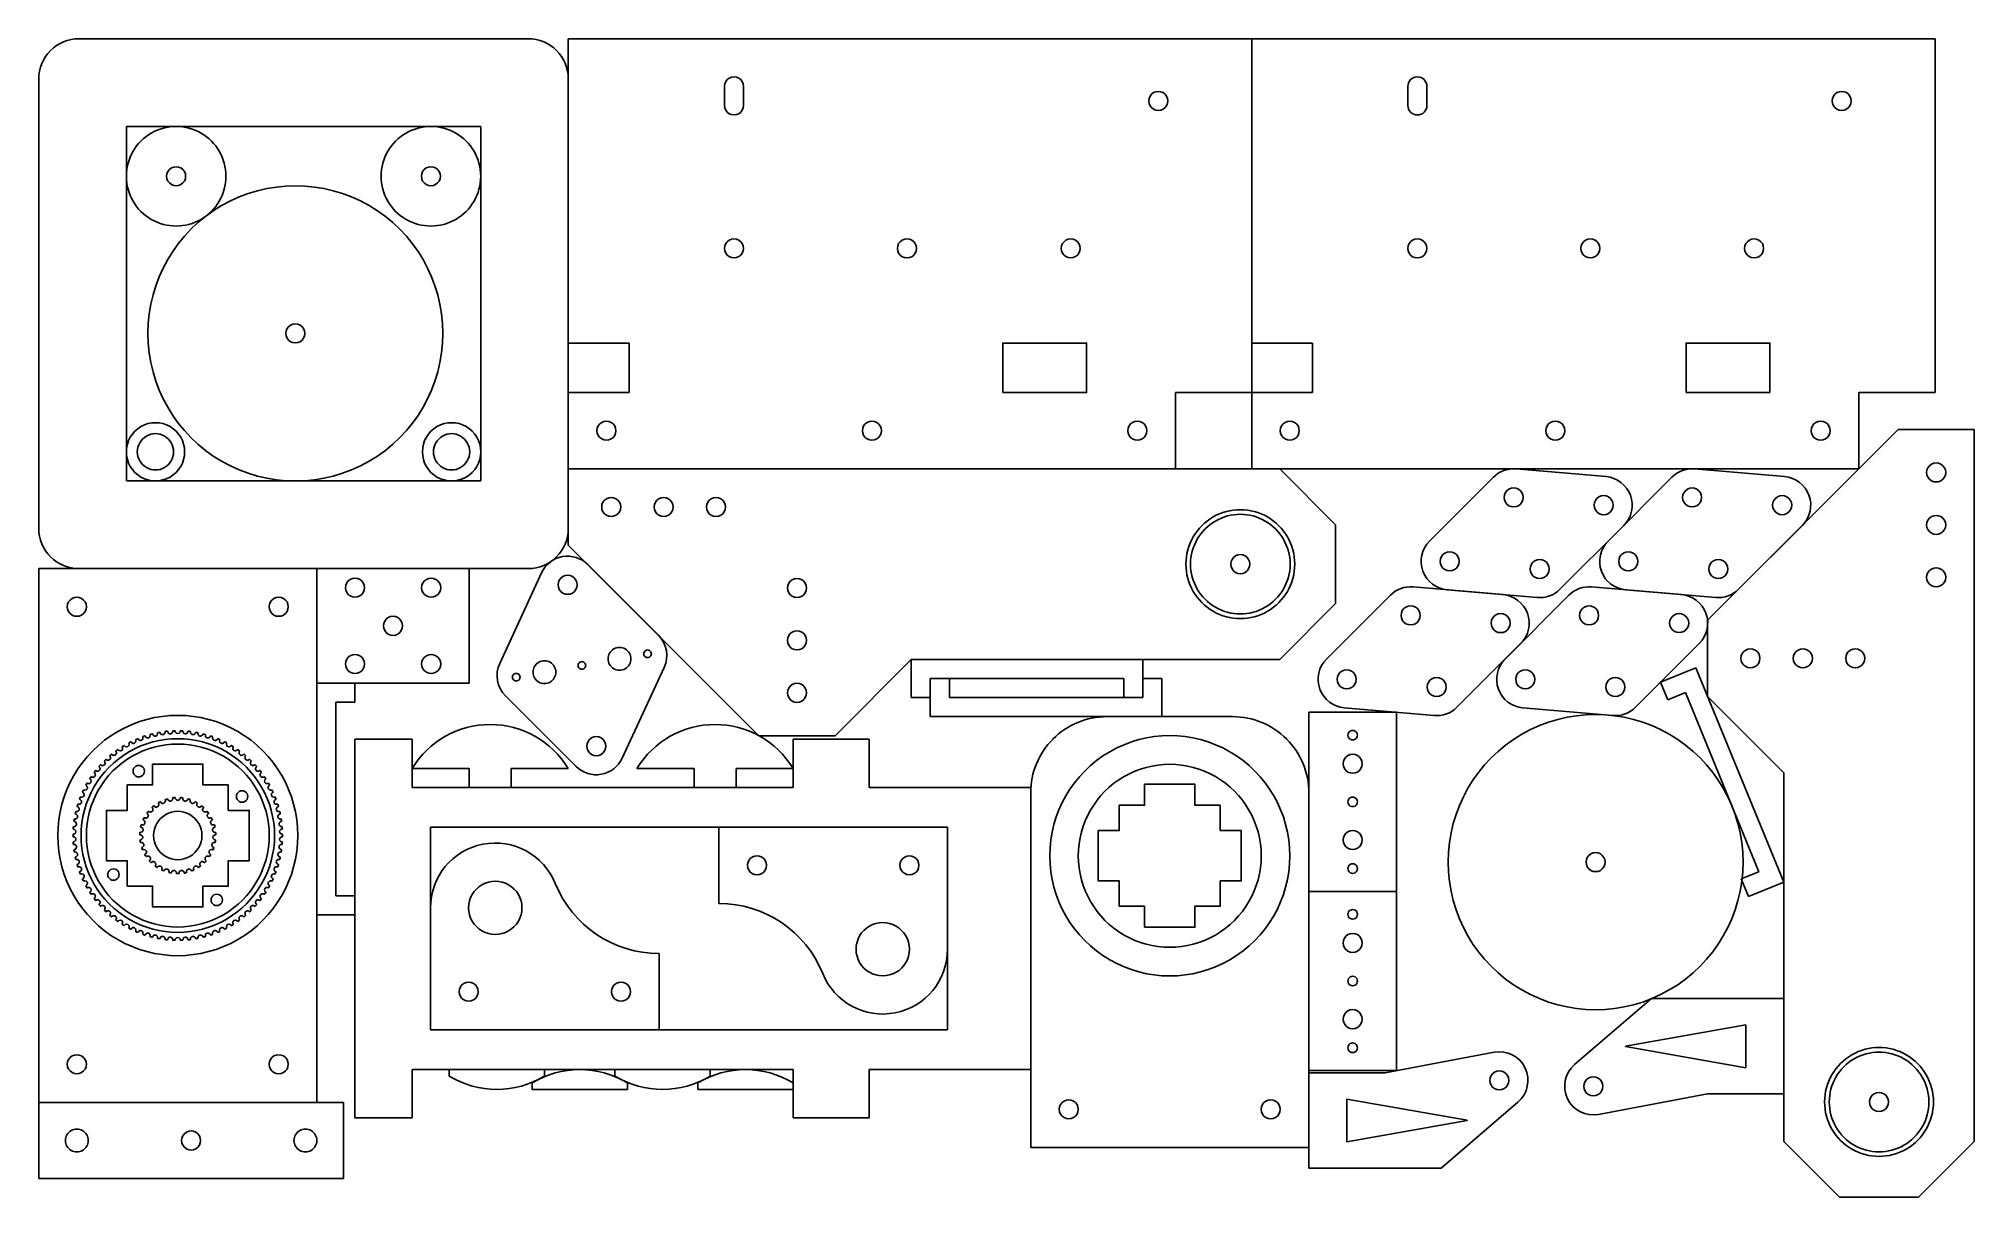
# Model space of a CAD drawing. Extents: x 0 to 508, y 0 to 304.
import ezdxf

# ---------------------------------------------------------------- set-up
doc = ezdxf.new("R2010")
doc.units = 0
doc.layers.get('0').update_dxf_attribs({"linetype": 'CONTINUOUS'})

msp = doc.modelspace()

# ---------------------------------------------------------------- linework, layer by layer
at = {"color": 7}
for points in [[(128.560751, 304.010272), (10.680779, 304.010272)], [(139.120774, 304.010272), (139.120774, 224.190264)], [(318.470756, 304.010272), (139.120774, 304.010272)], [(318.470756, 211.190258), (318.470756, 304.010272)], [(318.470756, 304.010272), (318.470756, 224.190264)], [(497.820765, 304.010272), (318.470756, 304.010272)], [(497.820765, 211.190258), (497.820765, 304.010272)], [(0.120756, 293.450275), (0.120756, 175.570269)], [(139.120774, 175.570269), (139.120774, 293.450275)], [(180.107934, 291.51027), (180.107934, 286.510254)], [(185.10795, 286.510254), (185.10795, 291.51027)], [(359.457942, 291.51027), (359.457942, 286.510254)], [(364.457932, 286.510254), (364.457932, 291.51027)], [(23.120773, 281.010254), (23.120773, 188.010266)], [(116.120757, 281.010254), (23.120773, 281.010254)], [(116.120757, 188.010266), (116.120757, 281.010254)], [(139.120774, 224.190264), (155.120763, 224.190264)], [(155.120763, 224.190264), (155.120763, 211.190258)], [(318.470756, 224.190264), (334.470745, 224.190264)], [(334.470745, 224.190264), (334.470745, 211.190258)], [(454.47077, 211.190258), (454.47077, 224.190264), (432.470772, 224.190264), (432.470772, 211.190258)], [(155.120763, 211.190258), (139.120774, 211.190258)], [(139.120774, 211.190258), (139.120774, 191.190264)], [(298.47077, 211.190258), (318.470756, 211.190258)], [(298.47077, 191.190264), (298.47077, 211.190258)], [(334.470745, 211.190258), (318.470756, 211.190258)], [(318.470756, 211.190258), (318.470756, 191.190264)], [(432.470772, 211.190258), (454.47077, 211.190258)], [(477.820752, 211.190258), (497.820765, 211.190258)], [(477.820752, 191.190264), (477.820752, 211.190258)], [(488.120769, 201.490265), (438.120764, 151.490262)], [(508.120782, 201.490265), (488.120769, 201.490265)], [(508.120782, 14.764925), (508.120782, 201.490265)], [(23.120773, 188.010266), (116.120757, 188.010266)], [(139.120774, 191.190264), (298.47077, 191.190264)], [(139.120774, 191.190264), (139.120774, 171.190266)], [(325.846122, 191.190264), (139.120774, 191.190264)], [(318.470756, 191.190264), (477.820752, 191.190264)], [(340.490757, 176.545595), (325.846122, 191.190264)], [(381.905351, 188.993563), (365.138547, 172.226748)], [(411.473332, 189.142434), (387.847734, 191.162988)], [(428.7647, 188.993563), (411.997895, 172.226748)], [(458.332734, 189.142434), (434.707109, 191.162988)], [(340.490757, 155.834919), (340.490757, 176.545595)], [(399.370735, 159.599609), (416.137566, 176.366408)], [(446.230084, 159.599609), (462.996915, 176.366408)], [(139.120774, 171.190266), (189.120754, 121.190255)], [(73.120779, 165.010264), (0.120756, 165.010264)], [(0.120756, 165.010264), (0.120756, 25.010248)], [(10.680779, 165.010264), (128.560751, 165.010264)], [(73.120779, 25.010248), (73.120779, 165.010264)], [(73.120779, 165.010264), (73.120779, 135.010263)], [(113.120779, 165.010264), (73.120779, 165.010264)], [(113.120779, 135.010263), (113.120779, 165.010264)], [(132.116486, 163.926353), (121.118286, 140.129511)], [(162.764973, 147.546057), (144.227867, 166.083178)], [(354.871523, 158.050066), (338.104692, 141.283251)], [(384.439504, 158.198944), (360.813932, 160.219483)], [(369.802754, 159.45073), (393.428352, 157.430176)], [(401.730871, 158.050066), (384.964067, 141.283251)], [(431.298879, 158.198944), (407.673281, 160.219483)], [(416.662103, 159.45073), (440.287728, 157.430176)], [(325.846122, 141.190266), (340.490757, 155.834919)], [(438.120764, 151.490262), (438.120764, 131.490265)], [(372.336907, 128.656109), (389.103711, 145.422911)], [(419.196282, 128.656109), (435.96306, 145.422911)], [(153.271537, 115.299424), (164.269737, 139.096266)], [(209.120766, 121.190255), (229.120779, 141.190266)], [(229.120779, 141.190266), (229.120779, 131.190262)], [(289.920759, 141.190266), (229.120779, 141.190266)], [(229.120779, 141.190266), (325.846122, 141.190266)], [(289.920759, 131.190262), (289.920759, 141.190266)], [(435.023577, 139.031967), (425.773241, 135.233079)], [(458.120776, 82.789993), (435.023577, 139.031967)], [(73.120779, 135.010263), (113.120779, 135.010263)], [(73.120779, 135.010263), (73.120779, 74.210262)], [(83.120759, 135.010263), (73.120779, 135.010263)], [(83.120759, 130.010268), (83.120759, 135.010263)], [(234.120769, 136.190257), (234.120769, 126.190267)], [(239.120759, 136.190257), (234.120769, 136.190257)], [(234.120769, 136.190257), (284.920769, 136.190257)], [(234.120769, 131.190262), (234.120769, 136.190257)], [(239.120759, 131.190262), (239.120759, 136.190257)], [(284.920769, 136.190257), (284.920769, 131.190262)], [(289.920759, 136.190257), (289.920759, 131.190262)], [(294.920776, 136.190257), (289.920759, 136.190257)], [(294.920776, 126.190267), (294.920776, 136.190257)], [(425.773241, 135.233079), (427.672685, 130.607924)], [(427.672685, 130.607924), (432.297866, 132.50736)], [(432.297866, 132.50736), (451.596178, 85.515712)], [(78.120769, 79.210257), (78.120769, 130.010268)], [(78.120769, 130.010268), (83.120759, 130.010268)], [(122.623051, 131.679733), (141.160182, 113.142615)], [(229.120779, 131.190262), (234.120769, 131.190262)], [(289.920759, 131.190262), (239.120759, 131.190262)], [(284.920769, 131.190262), (289.920759, 131.190262)], [(356.47077, 127.335404), (333.470779, 127.335404)], [(333.470779, 127.335404), (333.470779, 80.3354)], [(342.768925, 128.507233), (366.394524, 126.486679)], [(356.47077, 80.3354), (356.47077, 127.335404)], [(389.628274, 128.507233), (413.253872, 126.486679)], [(438.120764, 131.490265), (458.120776, 111.490271)], [(234.120769, 126.190267), (294.920776, 126.190267)], [(313.470766, 126.190267), (280.470769, 126.190267)], [(98.120756, 120.315826), (83.120759, 120.315826)], [(83.120759, 120.315826), (83.120759, 20.915826)], [(98.120756, 107.615834), (98.120756, 120.315826)], [(189.120754, 121.190255), (209.120766, 121.190255)], [(198.120767, 120.315826), (198.120767, 107.615834)], [(218.120754, 120.315826), (198.120767, 120.315826)], [(218.120754, 107.615834), (218.120754, 120.315826)], [(98.120756, 112.615829), (113.110777, 112.615829)], [(124.110776, 107.615834), (113.110777, 107.615834), (113.110777, 112.615829)], [(124.110776, 107.615834), (124.110776, 112.615829)], [(124.110776, 112.615829), (139.100772, 112.615829)], [(157.140778, 112.615829), (172.130773, 112.615829)], [(183.130772, 107.615834), (172.130773, 107.615834), (172.130773, 112.615829)], [(183.130772, 112.615829), (198.120767, 112.615829)], [(183.130772, 107.615834), (183.130772, 112.615829)], [(198.120767, 107.615834), (98.120756, 107.615834)], [(260.470756, 107.615834), (218.120754, 107.615834)], [(260.470756, 33.615818), (260.470756, 107.615834)], [(310.220757, 102.940268), (303.570746, 102.940268), (303.570746, 108.440257), (290.370763, 108.440257), (290.370763, 102.940268), (283.720778, 102.940268)], [(458.120776, 111.490271), (458.120776, 14.764925)], [(260.470756, 106.190269), (260.470756, 13.19026)], [(283.720778, 102.940268), (283.720778, 96.290265), (278.220779, 96.290265), (278.220779, 83.090266), (283.720778, 83.090266), (283.720778, 76.440265), (290.370763, 76.440265)], [(310.220757, 96.290265), (310.220757, 102.940268)], [(333.470779, 13.19026), (333.470779, 106.190269)], [(102.945777, 97.190833), (102.945777, 44.040819)], [(238.645779, 97.190833), (102.945777, 97.190833)], [(178.645767, 97.190833), (178.645767, 77.190822)], [(238.645779, 97.190833), (178.645767, 97.190833)], [(238.645779, 65.190828), (238.645779, 97.190833)], [(238.645779, 44.040819), (238.645779, 97.190833)], [(290.370763, 70.940261), (303.570746, 70.940261), (303.570746, 76.440265), (310.220757, 76.440265), (310.220757, 83.090266), (315.720783, 83.090266), (315.720783, 96.290265), (310.220757, 96.290265)], [(451.596178, 85.515712), (446.970997, 83.616263)], [(446.970997, 83.616263), (448.87044, 78.991105)], [(448.87044, 78.991105), (458.120776, 82.789993)], [(83.120759, 79.210257), (78.120769, 79.210257)], [(83.120759, 74.210262), (83.120759, 79.210257)], [(290.370763, 76.440265), (290.370763, 70.940261)], [(356.47077, 80.3354), (333.470779, 80.3354), (333.470779, 33.335407)], [(356.47077, 33.335407), (356.47077, 80.3354)], [(73.120779, 74.210262), (83.120759, 74.210262)], [(102.945777, 76.040824), (102.945777, 44.040819)], [(162.945763, 44.040819), (162.945763, 64.04083)], [(423.408713, 52.226057), (403.236906, 34.91797)], [(458.120776, 52.226057), (423.408713, 52.226057)], [(458.120776, 27.226051), (458.120776, 52.226057)], [(102.945777, 44.040819), (162.945763, 44.040819)], [(102.945777, 44.040819), (238.645779, 44.040819)], [(448.12077, 45.339098), (416.578706, 39.77739)], [(448.12077, 34.112981), (448.12077, 45.339098)], [(382.087173, 38.143566), (353.470792, 32.772294)], [(416.578706, 39.77739), (416.578706, 39.674689)], [(416.578706, 39.674689), (448.12077, 34.112981)], [(98.120756, 20.915826), (98.120756, 33.615818)], [(98.120756, 33.615818), (198.120767, 33.615818)], [(107.860994, 33.615818), (107.860994, 31.915833)], [(107.860994, 33.615818), (132.861024, 33.615818), (132.861024, 31.915833)], [(151.367516, 33.615818), (151.367516, 31.915833)], [(151.367516, 33.615818), (176.367519, 33.615818), (176.367519, 31.915833)], [(198.120767, 33.615818), (198.120767, 20.915826)], [(218.120754, 20.915826), (218.120754, 33.615818)], [(218.120754, 33.615818), (260.470756, 33.615818)], [(333.470779, 33.335407), (356.47077, 33.335407)], [(333.470779, 32.772294), (333.470779, 7.772318)], [(353.470792, 32.772294), (333.470779, 32.772294)], [(154.614271, 28.403629), (129.614269, 28.403629), (129.614269, 30.103614)], [(154.614271, 28.403629), (154.614271, 30.103614)], [(198.120767, 28.403629), (173.120764, 28.403629), (173.120764, 30.103614)], [(198.120767, 28.403629), (198.120767, 30.103614)], [(343.470759, 25.885365), (343.470759, 14.659248)], [(375.012823, 20.323654), (343.470759, 25.885365)], [(409.504356, 21.854779), (438.120764, 27.226051)], [(438.120764, 27.226051), (458.120776, 27.226051)], [(0.120756, 25.010248), (73.120779, 25.010248)], [(0.120756, 25.010248), (0.120756, 5.010266)], [(80.120755, 25.010248), (0.120756, 25.010248)], [(80.120755, 5.010266), (80.120755, 25.010248)], [(83.120759, 20.915826), (98.120756, 20.915826)], [(198.120767, 20.915826), (218.120754, 20.915826)], [(368.182816, 7.772318), (388.354596, 25.080373)], [(375.012823, 20.220956), (375.012823, 20.323654)], [(343.470759, 14.659248), (375.012823, 20.220956)], [(260.470756, 13.19026), (333.470779, 13.19026)], [(458.120776, 14.764925), (472.765438, 0.120272)], [(493.476095, 0.120272), (508.120782, 14.764925)], [(333.470779, 7.772318), (368.182816, 7.772318)], [(0.120756, 5.010266), (80.120755, 5.010266)], [(472.765437, 0.120272), (493.476095, 0.120272)]]:
    msp.add_lwpolyline(points, dxfattribs=at)
for points in [[(296.470758, 287.696037)], [(475.820766, 287.696037)], [(38.689068, 267.941954)], [(49.257373, 267.941954)], [(105.552478, 267.941954)], [(116.120757, 267.941954)], [(185.10795, 249.010276)], [(230.483595, 249.010276)], [(273.483599, 249.010276)], [(364.457932, 249.010276)], [(409.833604, 249.010276)], [(452.833581, 249.010276)], [(69.992478, 226.710264)], [(106.192479, 226.710264)], [(253.120763, 211.190258), (275.120761, 211.190258), (275.120761, 224.190264), (253.120763, 224.190264)], [(151.620776, 201.190262)], [(221.29578, 201.190262)], [(290.970758, 201.190262)], [(330.970758, 201.190262)], [(400.645762, 201.190262)], [(470.320767, 201.190262)], [(35.528673, 195.655663)], [(38.411573, 195.655663)], [(113.237857, 195.655663)], [(116.120757, 195.655663)], [(500.620771, 190.240264)], [(389.708681, 183.690167)], [(436.568056, 183.690167)], [(152.870773, 181.190262)], [(166.620772, 181.190262)], [(180.370771, 181.190262)], [(413.334253, 181.669714)], [(460.193628, 181.669714)], [(500.620771, 176.490262)], [(317.990776, 166.190263)], [(328.559081, 166.190263)], [(329.778281, 166.190263)], [(372.941824, 166.92345)], [(396.567422, 164.902997)], [(419.801199, 166.92345)], [(443.426771, 164.902997)], [(500.620771, 162.740263)], [(85.620781, 160.010263)], [(105.620767, 160.010263)], [(141.424554, 160.779875)], [(201.620755, 159.940263)], [(12.620757, 155.010263)], [(65.620768, 155.010263)], [(362.674853, 152.746673)], [(409.534201, 152.746673)], [(95.620761, 150.010262)], [(386.300424, 150.726217)], [(433.1598, 150.726217)], [(160.922944, 142.68106)], [(201.620755, 146.190264)], [(85.620781, 140.010264)], [(105.620767, 140.010264)], [(135.84891, 137.859654)], [(143.694018, 139.612894)], [(155.539122, 141.366132)], [(451.870762, 141.490263)], [(465.620761, 141.490263)], [(479.37076, 141.490263)], [(126.465065, 136.544725)], [(201.620755, 132.440262)], [(345.907995, 135.979953)], [(369.533567, 133.959499)], [(392.76737, 135.979953)], [(416.392942, 133.959499)], [(148.963486, 118.44591)], [(346.220759, 121.3354)], [(23.370778, 108.260264), (23.370778, 101.610263), (17.870779, 101.610263), (17.870779, 88.410264), (23.370778, 88.410264), (23.370778, 81.760264), (30.020763, 81.760264), (30.020763, 76.260259), (43.220772, 76.260259), (43.220772, 81.760264), (49.870757, 81.760264), (49.870757, 88.410264), (55.370756, 88.410264), (55.370756, 101.610263), (49.870757, 101.610263), (49.870757, 108.260264), (43.220772, 108.260264), (43.220772, 113.760269), (30.020763, 113.760269), (30.020763, 108.260264)], [(27.884014, 111.897004)], [(347.470756, 113.8354)], [(55.00751, 105.247003)], [(346.220759, 103.835398)], [(42.970767, 95.010264)], [(60.620778, 95.010264)], [(62.020767, 95.010264)], [(68.120763, 95.010264)], [(347.470756, 93.8354)], [(191.145769, 87.190829)], [(231.145768, 87.190829)], [(320.970778, 89.690263)], [(328.470763, 89.690263)], [(411.226159, 88.032638)], [(447.426159, 88.032638)], [(21.23403, 84.773521)], [(346.220759, 86.335399)], [(48.357499, 78.123523)], [(126.94576, 76.040827)], [(346.220759, 74.335399)], [(347.470756, 66.835401)], [(228.645773, 65.190828)], [(346.220759, 56.8354)], [(115.445778, 54.040828)], [(155.445777, 54.040828)], [(347.470756, 46.835399)], [(346.220759, 39.3354)], [(12.620757, 35.010262)], [(65.620768, 35.010262)], [(385.97078, 30.772301)], [(410.620766, 29.226044)], [(272.970757, 23.190264)], [(325.970768, 23.190264)], [(485.620774, 25.120261)], [(496.189079, 25.120261)], [(497.408279, 25.120261)], [(13.120767, 15.010262)], [(42.620777, 15.010262)], [(73.120779, 15.010262)]]:
    msp.add_lwpolyline(points, close=True, dxfattribs=at)
for points in [[(3.213718, 300.917329), (1.233328, 298.936944), (0.120757, 296.250964), (0.120756, 293.450275)], [(10.680779, 304.010272), (7.88009, 304.010278), (5.194107, 302.897713), (3.213718, 300.917329)], [(139.120774, 293.450275), (139.120773, 299.282399), (134.392902, 304.01027), (128.560777, 304.010272)], [(181.357938, 293.675341), (180.584433, 293.228757), (180.107934, 292.403437), (180.107934, 291.51027)], [(183.857946, 293.675341), (183.084441, 294.121924), (182.131443, 294.121924), (181.357938, 293.675341)], [(185.10795, 291.51027), (185.10795, 292.403437), (184.631452, 293.228757), (183.857946, 293.675341)], [(292.719316, 289.865278), (291.945078, 289.417581), (291.468974, 288.590393), (291.470768, 287.696037)], [(295.22221, 289.865278), (294.447972, 290.312975), (293.493554, 290.312975), (292.719316, 289.865278)], [(296.470758, 287.696037), (296.472551, 288.590393), (295.996448, 289.417581), (295.22221, 289.865278)], [(361.957937, 294.005257), (360.579183, 294.005257), (359.460707, 292.889022), (359.457943, 291.51027)], [(364.457932, 291.51027), (364.455168, 292.889022), (363.336692, 294.005257), (361.957937, 294.005257)], [(472.069324, 289.865278), (471.295087, 289.417581), (470.818983, 288.590393), (470.820776, 287.696037)], [(474.572218, 289.865278), (473.797981, 290.312975), (472.843562, 290.312975), (472.069324, 289.865278)], [(475.820766, 287.696037), (475.82256, 288.590393), (475.346456, 289.417581), (474.572218, 289.865278)], [(180.107934, 286.510254), (180.107934, 285.617087), (180.584433, 284.791767), (181.357938, 284.345183)], [(183.857946, 284.345183), (184.631452, 284.791767), (185.10795, 285.617087), (185.10795, 286.510254)], [(291.470768, 287.696037), (291.468974, 286.80168), (291.945078, 285.974493), (292.719316, 285.526796)], [(292.719316, 285.526796), (293.493554, 285.079099), (294.447972, 285.079099), (295.22221, 285.526796)], [(295.22221, 285.526796), (295.996448, 285.974493), (296.472551, 286.80168), (296.470758, 287.696037)], [(359.457942, 286.510254), (359.460707, 285.131502), (360.579183, 284.015267), (361.957937, 284.015267)], [(361.957937, 284.015267), (363.336692, 284.015267), (364.455168, 285.131502), (364.457932, 286.510254)], [(470.820776, 287.696037), (470.818983, 286.80168), (471.295087, 285.974493), (472.069324, 285.526796)], [(472.069324, 285.526796), (472.843562, 285.079099), (473.797981, 285.079099), (474.572218, 285.526796)], [(474.572218, 285.526796), (475.346456, 285.974493), (475.82256, 286.80168), (475.820766, 287.696037)], [(42.723223, 279.259434), (38.679877, 281.593861), (33.698269, 281.593861), (29.654923, 279.259434)], [(109.586607, 279.259434), (105.543261, 281.593861), (100.561653, 281.593861), (96.518307, 279.259434)], [(181.357938, 284.345183), (182.131443, 283.8986), (183.084441, 283.8986), (183.857946, 284.345183)], [(29.654923, 279.259434), (25.611577, 276.925007), (23.120773, 272.610808), (23.120773, 267.941954)], [(49.257373, 267.941954), (49.257373, 272.610808), (46.766569, 276.925007), (42.723223, 279.259434)], [(96.518307, 279.259434), (92.474961, 276.925007), (89.984157, 272.610808), (89.984157, 267.941954)], [(116.120757, 267.941954), (116.120757, 272.610808), (113.629953, 276.925007), (109.586607, 279.259434)], [(34.937626, 270.111195), (34.163388, 269.663498), (33.687285, 268.836311), (33.689078, 267.941954)], [(37.44052, 270.111195), (36.666283, 270.558892), (35.711864, 270.558892), (34.937626, 270.111195)], [(38.689068, 267.941954), (38.690862, 268.836311), (38.214758, 269.663498), (37.44052, 270.111195)], [(101.802466, 270.107025), (101.028961, 269.660441), (100.552462, 268.835121), (100.552462, 267.941954)], [(104.302474, 270.107025), (103.528969, 270.553608), (102.575971, 270.553608), (101.802466, 270.107025)], [(105.552478, 267.941954), (105.552478, 268.835121), (105.075979, 269.660441), (104.302474, 270.107025)], [(23.120773, 267.941954), (23.120773, 263.2731), (25.611577, 258.958901), (29.654923, 256.624474)], [(33.689078, 267.941954), (33.687285, 267.047598), (34.163388, 266.22041), (34.937626, 265.772713)], [(34.937626, 265.772713), (35.711864, 265.325016), (36.666283, 265.325016), (37.44052, 265.772713)], [(37.44052, 265.772713), (38.214758, 266.22041), (38.690862, 267.047598), (38.689068, 267.941954)], [(42.723223, 256.624474), (46.766569, 258.958901), (49.257373, 263.2731), (49.257373, 267.941954)], [(86.848325, 260.242312), (74.871535, 267.1599), (60.113432, 267.1599), (48.136641, 260.242312)], [(89.984157, 267.941954), (89.984157, 263.2731), (92.474961, 258.958901), (96.518307, 256.624474)], [(100.552462, 267.941954), (100.552462, 267.048787), (101.028961, 266.223467), (101.802466, 265.776884)], [(101.802466, 265.776884), (102.575971, 265.3303), (103.528969, 265.3303), (104.302474, 265.776884)], [(104.302474, 265.776884), (105.075979, 266.223467), (105.552478, 267.048787), (105.552478, 267.941954)], [(109.586607, 256.624474), (113.629953, 258.958901), (116.120757, 263.2731), (116.120757, 267.941954)], [(48.136641, 260.242312), (36.15985, 253.324725), (28.785255, 240.541261), (28.792487, 226.710264)], [(106.192479, 226.710264), (106.199712, 240.541261), (98.825116, 253.324725), (86.848325, 260.242312)], [(29.654923, 256.624474), (33.698269, 254.290047), (38.679877, 254.290047), (42.723223, 256.624474)], [(96.518307, 256.624474), (100.561653, 254.290047), (105.543261, 254.290047), (109.586607, 256.624474)], [(181.357938, 251.175346), (180.584433, 250.728763), (180.107934, 249.903443), (180.107934, 249.010276)], [(180.107934, 249.010276), (180.107934, 248.117109), (180.584433, 247.291789), (181.357938, 246.845205)], [(183.857946, 251.175346), (183.084441, 251.62193), (182.131443, 251.62193), (181.357938, 251.175346)], [(185.10795, 249.010276), (185.10795, 249.903443), (184.631452, 250.728763), (183.857946, 251.175346)], [(183.857946, 246.845205), (184.631452, 247.291789), (185.10795, 248.117109), (185.10795, 249.010276)], [(226.732153, 251.179517), (225.957915, 250.73182), (225.481812, 249.904632), (225.483605, 249.010276)], [(225.483605, 249.010276), (225.481812, 248.115919), (225.957915, 247.288732), (226.732153, 246.841035)], [(229.235047, 251.179517), (228.460809, 251.627214), (227.506391, 251.627214), (226.732153, 251.179517)], [(230.483595, 249.010276), (230.485389, 249.904632), (230.009285, 250.73182), (229.235047, 251.179517)], [(229.235047, 246.841035), (230.009285, 247.288732), (230.485389, 248.115919), (230.483595, 249.010276)], [(269.733587, 251.175347), (268.960081, 250.728763), (268.483583, 249.903443), (268.483583, 249.010276)], [(268.483583, 249.010276), (268.483583, 248.117109), (268.960081, 247.291788), (269.733587, 246.845205)], [(272.233595, 251.175347), (271.46009, 251.62193), (270.507092, 251.62193), (269.733587, 251.175347)], [(273.483599, 249.010276), (273.483599, 249.903443), (273.0071, 250.728763), (272.233595, 251.175347)], [(272.233595, 246.845205), (273.0071, 247.291788), (273.483599, 248.117109), (273.483599, 249.010276)], [(360.70649, 251.179517), (359.932253, 250.73182), (359.456149, 249.904632), (359.457943, 249.010276)], [(359.457943, 249.010276), (359.456149, 248.115919), (359.932253, 247.288732), (360.70649, 246.841035)], [(363.209385, 251.179517), (362.435147, 251.627214), (361.480728, 251.627214), (360.70649, 251.179517)], [(364.457932, 249.010276), (364.459726, 249.904632), (363.983622, 250.73182), (363.209385, 251.179517)], [(363.209385, 246.841035), (363.983622, 247.288732), (364.459726, 248.115919), (364.457932, 249.010276)], [(406.083591, 251.175346), (405.310086, 250.728763), (404.833587, 249.903443), (404.833587, 249.010276)], [(404.833587, 249.010276), (404.833587, 248.117109), (405.310086, 247.291789), (406.083591, 246.845205)], [(408.5836, 251.175346), (407.810094, 251.62193), (406.857097, 251.62193), (406.083591, 251.175346)], [(409.833604, 249.010276), (409.833604, 249.903443), (409.357105, 250.728763), (408.5836, 251.175346)], [(408.5836, 246.845205), (409.357105, 247.291789), (409.833604, 248.117109), (409.833604, 249.010276)], [(449.082139, 251.179517), (448.307901, 250.73182), (447.831798, 249.904632), (447.833591, 249.010276)], [(447.833591, 249.010276), (447.831798, 248.115919), (448.307901, 247.288732), (449.082139, 246.841035)], [(451.585033, 251.179517), (450.810795, 251.627214), (449.856377, 251.627214), (449.082139, 251.179517)], [(452.833581, 249.010276), (452.835375, 249.904632), (452.359271, 250.73182), (451.585033, 251.179517)], [(451.585033, 246.841035), (452.359271, 247.288732), (452.835375, 248.115919), (452.833581, 249.010276)], [(181.357938, 246.845205), (182.131443, 246.398622), (183.084441, 246.398622), (183.857946, 246.845205)], [(226.732153, 246.841035), (227.506391, 246.393338), (228.460809, 246.393338), (229.235047, 246.841035)], [(269.733587, 246.845205), (270.507092, 246.398621), (271.46009, 246.398621), (272.233595, 246.845205)], [(360.70649, 246.841035), (361.480728, 246.393338), (362.435147, 246.393338), (363.209385, 246.841035)], [(406.083591, 246.845205), (406.857097, 246.398622), (407.810094, 246.398622), (408.5836, 246.845205)], [(449.082139, 246.841035), (449.856377, 246.393338), (450.810795, 246.393338), (451.585033, 246.841035)], [(66.241036, 228.879505), (65.466798, 228.431808), (64.990695, 227.60462), (64.992488, 226.710264)], [(68.74393, 228.879505), (67.969692, 229.327202), (67.015274, 229.327202), (66.241036, 228.879505)], [(69.992478, 226.710264), (69.994272, 227.60462), (69.518168, 228.431808), (68.74393, 228.879505)], [(28.792487, 226.710264), (28.785255, 212.879267), (36.15985, 200.095803), (48.136641, 193.178215)], [(64.992488, 226.710264), (64.990695, 225.815907), (65.466798, 224.98872), (66.241036, 224.541023)], [(66.241036, 224.541023), (67.015274, 224.093326), (67.969692, 224.093326), (68.74393, 224.541023)], [(68.74393, 224.541023), (69.518168, 224.98872), (69.994272, 225.815907), (69.992478, 226.710264)], [(86.848325, 193.178215), (98.825116, 200.095803), (106.199712, 212.879267), (106.192479, 226.710264)], [(34.588873, 202.276774), (32.223378, 203.642493), (29.308968, 203.642493), (26.943473, 202.276774)], [(112.298057, 202.276774), (109.932562, 203.642493), (107.018152, 203.642493), (104.652657, 202.276774)], [(147.870763, 203.355333), (147.097258, 202.908749), (146.620759, 202.083429), (146.620759, 201.190262)], [(150.370772, 203.355333), (149.597266, 203.801916), (148.644269, 203.801916), (147.870763, 203.355333)], [(151.620776, 201.190262), (151.620776, 202.083429), (151.144277, 202.908749), (150.370772, 203.355333)], [(217.545768, 203.355333), (216.772262, 202.908749), (216.295764, 202.083429), (216.295764, 201.190262)], [(220.045776, 203.355333), (219.272271, 203.801917), (218.319273, 203.801917), (217.545768, 203.355333)], [(221.29578, 201.190262), (221.29578, 202.083429), (220.819282, 202.908749), (220.045776, 203.355333)], [(287.219316, 203.359503), (286.445078, 202.911806), (285.968975, 202.084618), (285.970768, 201.190262)], [(289.72221, 203.359503), (288.947973, 203.8072), (287.993554, 203.8072), (287.219316, 203.359503)], [(290.970758, 201.190262), (290.972552, 202.084618), (290.496448, 202.911806), (289.72221, 203.359503)], [(327.219316, 203.359503), (326.445078, 202.911806), (325.968974, 202.084618), (325.970768, 201.190262)], [(329.72221, 203.359503), (328.947972, 203.8072), (327.993554, 203.8072), (327.219316, 203.359503)], [(330.970758, 201.190262), (330.972551, 202.084618), (330.496448, 202.911806), (329.72221, 203.359503)], [(396.89432, 203.359503), (396.120082, 202.911806), (395.643979, 202.084618), (395.645772, 201.190262)], [(399.397214, 203.359503), (398.622976, 203.8072), (397.668558, 203.8072), (396.89432, 203.359503)], [(400.645762, 201.190262), (400.647556, 202.084618), (400.171452, 202.911806), (399.397214, 203.359503)], [(466.569325, 203.359503), (465.795087, 202.911806), (465.318983, 202.084618), (465.320777, 201.190262)], [(469.072219, 203.359503), (468.297981, 203.8072), (467.343563, 203.8072), (466.569325, 203.359503)], [(470.320767, 201.190262), (470.32256, 202.084618), (469.846457, 202.911806), (469.072219, 203.359503)], [(26.943473, 202.276774), (24.577978, 200.911054), (23.120773, 198.387101), (23.120773, 195.655663)], [(28.384923, 199.780109), (26.911401, 198.92937), (26.003673, 197.35714), (26.003673, 195.655663)], [(33.147423, 199.780109), (31.673901, 200.630848), (29.858446, 200.630848), (28.384923, 199.780109)], [(35.528673, 195.655663), (35.528673, 197.35714), (34.620946, 198.92937), (33.147423, 199.780109)], [(38.411573, 195.655663), (38.411573, 198.387101), (36.954368, 200.911054), (34.588873, 202.276774)], [(104.652657, 202.276774), (102.287162, 200.911054), (100.829957, 198.387101), (100.829957, 195.655663)], [(106.094107, 199.780109), (104.620584, 198.92937), (103.712857, 197.35714), (103.712857, 195.655663)], [(110.856607, 199.780109), (109.383084, 200.630848), (107.567629, 200.630848), (106.094107, 199.780109)], [(113.237857, 195.655663), (113.237857, 197.35714), (112.330129, 198.92937), (110.856607, 199.780109)], [(116.120757, 195.655663), (116.120757, 198.387101), (114.663552, 200.911054), (112.298057, 202.276774)], [(146.620759, 201.190262), (146.620759, 200.297095), (147.097258, 199.471775), (147.870763, 199.025191)], [(147.870763, 199.025191), (148.644269, 198.578608), (149.597266, 198.578608), (150.370772, 199.025191)], [(150.370772, 199.025191), (151.144277, 199.471775), (151.620776, 200.297095), (151.620776, 201.190262)], [(216.295764, 201.190262), (216.295764, 200.297095), (216.772262, 199.471775), (217.545768, 199.025191)], [(217.545768, 199.025191), (218.319273, 198.578608), (219.272271, 198.578608), (220.045776, 199.025191)], [(220.045776, 199.025191), (220.819282, 199.471775), (221.29578, 200.297095), (221.29578, 201.190262)], [(285.970768, 201.190262), (285.968975, 200.295906), (286.445078, 199.468718), (287.219316, 199.021021)], [(287.219316, 199.021021), (287.993554, 198.573324), (288.947973, 198.573324), (289.72221, 199.021021)], [(289.72221, 199.021021), (290.496448, 199.468718), (290.972552, 200.295906), (290.970758, 201.190262)], [(325.970768, 201.190262), (325.968974, 200.295906), (326.445078, 199.468718), (327.219316, 199.021021)], [(327.219316, 199.021021), (327.993554, 198.573324), (328.947972, 198.573324), (329.72221, 199.021021)], [(329.72221, 199.021021), (330.496448, 199.468718), (330.972551, 200.295906), (330.970758, 201.190262)], [(395.645772, 201.190262), (395.643979, 200.295906), (396.120082, 199.468718), (396.89432, 199.021021)], [(396.89432, 199.021021), (397.668558, 198.573324), (398.622976, 198.573324), (399.397214, 199.021021)], [(399.397214, 199.021021), (400.171452, 199.468718), (400.647556, 200.295906), (400.645762, 201.190262)], [(465.320777, 201.190262), (465.318983, 200.295906), (465.795087, 199.468718), (466.569325, 199.021021)], [(466.569325, 199.021021), (467.343563, 198.573324), (468.297981, 198.573324), (469.072219, 199.021021)], [(469.072219, 199.021021), (469.846457, 199.468718), (470.32256, 200.295906), (470.320767, 201.190262)], [(23.120773, 195.655663), (23.120773, 192.924225), (24.577978, 190.400271), (26.943473, 189.034552)], [(26.003673, 195.655663), (26.003673, 193.954186), (26.911401, 192.381956), (28.384923, 191.531217)], [(33.147423, 191.531217), (34.620946, 192.381956), (35.528673, 193.954186), (35.528673, 195.655663)], [(34.588873, 189.034552), (36.954368, 190.400271), (38.411573, 192.924225), (38.411573, 195.655663)], [(48.136641, 193.178215), (60.113432, 186.260628), (74.871535, 186.260628), (86.848325, 193.178215)], [(100.829957, 195.655663), (100.829957, 192.924225), (102.287162, 190.400271), (104.652657, 189.034552)], [(103.712857, 195.655663), (103.712857, 193.954186), (104.620584, 192.381956), (106.094107, 191.531217)], [(110.856607, 191.531217), (112.330129, 192.381956), (113.237857, 193.954186), (113.237857, 195.655663)], [(112.298057, 189.034552), (114.663552, 190.400271), (116.120757, 192.924225), (116.120757, 195.655663)], [(26.943473, 189.034552), (29.308968, 187.668833), (32.223378, 187.668833), (34.588873, 189.034552)], [(28.384923, 191.531217), (29.858446, 190.680478), (31.673901, 190.680478), (33.147423, 191.531217)], [(104.652657, 189.034552), (107.018152, 187.668833), (109.932562, 187.668833), (112.298057, 189.034552)], [(106.094107, 191.531217), (107.567629, 190.680478), (109.383084, 190.680478), (110.856607, 191.531217)], [(387.847734, 191.162985), (385.643951, 191.351457), (383.469349, 190.557561), (381.905351, 188.993563)], [(417.879456, 184.241738), (416.87898, 186.982204), (414.380128, 188.893839), (411.473359, 189.142436)], [(434.707109, 191.162985), (432.503318, 191.351465), (430.328704, 190.557569), (428.7647, 188.993563)], [(464.738804, 184.241738), (463.738329, 186.982204), (461.239477, 188.893839), (458.332708, 189.142436)], [(496.870758, 192.405334), (496.097253, 191.958751), (495.620754, 191.133431), (495.620754, 190.240264)], [(495.620754, 190.240264), (495.620754, 189.347097), (496.097253, 188.521777), (496.870758, 188.075193)], [(499.370767, 192.405334), (498.597261, 192.851918), (497.644264, 192.851918), (496.870758, 192.405334)], [(496.870758, 188.075193), (497.644264, 187.62861), (498.597261, 187.62861), (499.370767, 188.075193)], [(500.620771, 190.240264), (500.620771, 191.133431), (500.144272, 191.958751), (499.370767, 192.405334)], [(499.370767, 188.075193), (500.144272, 188.521777), (500.620771, 189.347097), (500.620771, 190.240264)], [(149.120761, 183.355333), (148.347256, 182.90875), (147.870757, 182.083429), (147.870757, 181.190262)], [(151.620769, 183.355333), (150.847264, 183.801916), (149.894266, 183.801916), (149.120761, 183.355333)], [(152.870773, 181.190262), (152.870773, 182.083429), (152.394274, 182.90875), (151.620769, 183.355333)], [(162.87076, 183.355333), (162.097254, 182.90875), (161.620755, 182.083429), (161.620756, 181.190262)], [(165.370768, 183.355333), (164.597263, 183.801917), (163.644265, 183.801917), (162.87076, 183.355333)], [(166.620772, 181.190262), (166.620772, 182.083429), (166.144273, 182.90875), (165.370768, 183.355333)], [(176.620759, 183.355333), (175.847253, 182.90875), (175.370755, 182.083429), (175.370755, 181.190262)], [(179.120767, 183.355333), (178.347262, 183.801916), (177.394264, 183.801916), (176.620759, 183.355333)], [(180.370771, 181.190262), (180.370771, 182.083429), (179.894272, 182.90875), (179.120767, 183.355333)], [(385.957239, 185.859408), (385.183001, 185.411712), (384.706897, 184.584524), (384.708691, 183.690167)], [(384.708691, 183.690167), (384.706897, 182.795811), (385.183001, 181.968623), (385.957239, 181.520926)], [(388.460133, 185.859408), (387.685895, 186.307105), (386.731477, 186.307105), (385.957239, 185.859408)], [(389.708681, 183.690167), (389.710475, 184.584524), (389.234371, 185.411712), (388.460133, 185.859408)], [(388.460133, 181.520926), (389.234371, 181.968623), (389.710475, 182.795811), (389.708681, 183.690167)], [(409.582811, 183.838955), (408.808573, 183.391258), (408.332469, 182.56407), (408.334263, 181.669714)], [(412.085705, 183.838955), (411.311467, 184.286652), (410.357049, 184.286652), (409.582811, 183.838955)], [(413.334253, 181.669714), (413.336046, 182.56407), (412.859943, 183.391258), (412.085705, 183.838955)], [(416.137566, 176.366413), (418.200466, 178.429312), (418.879932, 181.501272), (417.879456, 184.241738)], [(432.818044, 185.855238), (432.044539, 185.408655), (431.56804, 184.583334), (431.56804, 183.690167)], [(431.56804, 183.690167), (431.56804, 182.797), (432.044539, 181.97168), (432.818044, 181.525097)], [(435.318052, 185.855238), (434.544547, 186.301821), (433.591549, 186.301821), (432.818044, 185.855238)], [(436.568056, 183.690167), (436.568056, 184.583334), (436.091557, 185.408655), (435.318052, 185.855238)], [(435.318052, 181.525097), (436.091557, 181.97168), (436.568056, 182.797), (436.568056, 183.690167)], [(456.443616, 183.834784), (455.670111, 183.388201), (455.193612, 182.562881), (455.193612, 181.669714)], [(458.943624, 183.834784), (458.170119, 184.281368), (457.217121, 184.281368), (456.443616, 183.834784)], [(460.193628, 181.669714), (460.193628, 182.562881), (459.717129, 183.388201), (458.943624, 183.834784)], [(462.996915, 176.366413), (465.059814, 178.429312), (465.73928, 181.501272), (464.738804, 184.241738)], [(147.870757, 181.190262), (147.870757, 180.297095), (148.347256, 179.471775), (149.120761, 179.025192)], [(149.120761, 179.025192), (149.894266, 178.578608), (150.847264, 178.578608), (151.620769, 179.025192)], [(151.620769, 179.025192), (152.394274, 179.471775), (152.870773, 180.297095), (152.870773, 181.190262)], [(161.620756, 181.190262), (161.620755, 180.297095), (162.097254, 179.471775), (162.87076, 179.025191)], [(162.87076, 179.025191), (163.644265, 178.578608), (164.597263, 178.578608), (165.370768, 179.025191)], [(165.370768, 179.025191), (166.144273, 179.471775), (166.620772, 180.297095), (166.620772, 181.190262)], [(175.370755, 181.190262), (175.370755, 180.297095), (175.847253, 179.471775), (176.620759, 179.025192)], [(176.620759, 179.025192), (177.394264, 178.578608), (178.347262, 178.578608), (179.120767, 179.025192)], [(179.120767, 179.025192), (179.894272, 179.471775), (180.370771, 180.297095), (180.370771, 181.190262)], [(308.347031, 178.563601), (303.926463, 176.011385), (301.203281, 171.294695), (301.203281, 166.190263)], [(322.634531, 178.563601), (318.213963, 181.115817), (312.767599, 181.115817), (308.347031, 178.563601)], [(322.024931, 177.507743), (317.981585, 179.84217), (312.999977, 179.84217), (308.956631, 177.507743)], [(329.778281, 166.190263), (329.778281, 171.294695), (327.055099, 176.011385), (322.634531, 178.563601)], [(385.957239, 181.520926), (386.731477, 181.07323), (387.685895, 181.07323), (388.460133, 181.520926)], [(408.334263, 181.669714), (408.332469, 180.775357), (408.808573, 179.94817), (409.582811, 179.500473)], [(409.582811, 179.500473), (410.357049, 179.052776), (411.311467, 179.052776), (412.085705, 179.500473)], [(412.085705, 179.500473), (412.859943, 179.94817), (413.336046, 180.775357), (413.334253, 181.669714)], [(432.818044, 181.525097), (433.591549, 181.078513), (434.544547, 181.078513), (435.318052, 181.525097)], [(455.193612, 181.669714), (455.193612, 180.776547), (455.670111, 179.951227), (456.443616, 179.504643)], [(456.443616, 179.504643), (457.217121, 179.05806), (458.170119, 179.05806), (458.943624, 179.504643)], [(458.943624, 179.504643), (459.717129, 179.951227), (460.193628, 180.776547), (460.193628, 181.669714)], [(496.870758, 178.655333), (496.097253, 178.208749), (495.620754, 177.383429), (495.620754, 176.490262)], [(499.370767, 178.655333), (498.597261, 179.101916), (497.644264, 179.101916), (496.870758, 178.655333)], [(500.620771, 176.490262), (500.620771, 177.383429), (500.144272, 178.208749), (499.370767, 178.655333)], [(0.120756, 175.570264), (0.120755, 172.769573), (1.233326, 170.083592), (3.213716, 168.103206)], [(128.560777, 165.010261), (134.392904, 165.010263), (139.120775, 169.738137), (139.120774, 175.570264)], [(308.956631, 177.507743), (304.913285, 175.173316), (302.422481, 170.859117), (302.422481, 166.190263)], [(328.559081, 166.190263), (328.559081, 170.859117), (326.068277, 175.173316), (322.024931, 177.507743)], [(495.620754, 176.490262), (495.620754, 175.597095), (496.097253, 174.771775), (496.870758, 174.325192)], [(496.870758, 174.325192), (497.644264, 173.878608), (498.597261, 173.878608), (499.370767, 174.325192)], [(499.370767, 174.325192), (500.144272, 174.771775), (500.620771, 175.597095), (500.620771, 176.490262)], [(3.213716, 168.103206), (5.194105, 166.122821), (7.880089, 165.010255), (10.680779, 165.010261)], [(137.609613, 168.163704), (135.196091, 167.733899), (133.144964, 166.151679), (132.116486, 163.926359)], [(144.227841, 166.083176), (142.494373, 167.816643), (140.023135, 168.593509), (137.609613, 168.163704)], [(314.240763, 168.355334), (313.467258, 167.90875), (312.990759, 167.08343), (312.990759, 166.190263)], [(316.740772, 168.355334), (315.967266, 168.801917), (315.014269, 168.801917), (314.240763, 168.355334)], [(317.990776, 166.190263), (317.990776, 167.08343), (317.514277, 167.90875), (316.740772, 168.355334)], [(365.138547, 172.226751), (363.075649, 170.163851), (362.396184, 167.091893), (363.39666, 164.351428)], [(369.190382, 169.092691), (368.416144, 168.644994), (367.94004, 167.817807), (367.941834, 166.92345)], [(371.693276, 169.092691), (370.919038, 169.540388), (369.964619, 169.540388), (369.190382, 169.092691)], [(372.941824, 166.92345), (372.943617, 167.817807), (372.467513, 168.644994), (371.693276, 169.092691)], [(411.997895, 172.226751), (409.934998, 170.163851), (409.255533, 167.091893), (410.256009, 164.351428)], [(416.049757, 169.092691), (415.275519, 168.644994), (414.799415, 167.817807), (414.801209, 166.92345)], [(418.552651, 169.092691), (417.778413, 169.540388), (416.823995, 169.540388), (416.049757, 169.092691)], [(419.801199, 166.92345), (419.802992, 167.817807), (419.326889, 168.644994), (418.552651, 169.092691)], [(84.370777, 162.175334), (83.597271, 162.621917), (82.644274, 162.621917), (81.870768, 162.175334)], [(104.372219, 162.179504), (103.597981, 162.627201), (102.643563, 162.627201), (101.869325, 162.179504)], [(137.673112, 162.949116), (136.898874, 162.50142), (136.422771, 161.674232), (136.424564, 160.779875)], [(140.176006, 162.949116), (139.401768, 163.396813), (138.44735, 163.396813), (137.673112, 162.949116)], [(141.424554, 160.779875), (141.426348, 161.674232), (140.950244, 162.50142), (140.176006, 162.949116)], [(301.203281, 166.190263), (301.203281, 161.085831), (303.926463, 156.369141), (308.347031, 153.816925)], [(302.422481, 166.190263), (302.422481, 161.521409), (304.913285, 157.20721), (308.956631, 154.872783)], [(312.990759, 166.190263), (312.990759, 165.297096), (313.467258, 164.471776), (314.240763, 164.025193)], [(314.240763, 164.025193), (315.014269, 163.578609), (315.967266, 163.578609), (316.740772, 164.025193)], [(316.740772, 164.025193), (317.514277, 164.471776), (317.990776, 165.297096), (317.990776, 166.190263)], [(322.024931, 154.872783), (326.068277, 157.20721), (328.559081, 161.521409), (328.559081, 166.190263)], [(322.634531, 153.816925), (327.055099, 156.369141), (329.778281, 161.085831), (329.778281, 166.190263)], [(363.39666, 164.351428), (364.397135, 161.610963), (366.895986, 159.699328), (369.802754, 159.45073)], [(367.941834, 166.92345), (367.94004, 166.029094), (368.416144, 165.201906), (369.190382, 164.754209)], [(369.190382, 164.754209), (369.964619, 164.306512), (370.919038, 164.306512), (371.693276, 164.754209)], [(371.693276, 164.754209), (372.467513, 165.201906), (372.943617, 166.029094), (372.941824, 166.92345)], [(392.81741, 167.068067), (392.043904, 166.621484), (391.567405, 165.796163), (391.567405, 164.902997)], [(391.567405, 164.902997), (391.567405, 164.00983), (392.043904, 163.184509), (392.81741, 162.737926)], [(395.317418, 167.068067), (394.543913, 167.514651), (393.590915, 167.514651), (392.81741, 167.068067)], [(392.81741, 162.737926), (393.590915, 162.291342), (394.543913, 162.291342), (395.317418, 162.737926)], [(396.567422, 164.902997), (396.567422, 165.796163), (396.090923, 166.621484), (395.317418, 167.068067)], [(395.317418, 162.737926), (396.090923, 163.184509), (396.567422, 164.00983), (396.567422, 164.902997)], [(410.256009, 164.351428), (411.256484, 161.610963), (413.755335, 159.699328), (416.662103, 159.45073)], [(414.801209, 166.92345), (414.799415, 166.029094), (415.275519, 165.201906), (416.049757, 164.754209)], [(416.049757, 164.754209), (416.823995, 164.306512), (417.778413, 164.306512), (418.552651, 164.754209)], [(418.552651, 164.754209), (419.326889, 165.201906), (419.802992, 166.029094), (419.801199, 166.92345)], [(439.675329, 167.072238), (438.901091, 166.624541), (438.424987, 165.797353), (438.426781, 164.902997)], [(438.426781, 164.902997), (438.424987, 164.00864), (438.901091, 163.181452), (439.675329, 162.733756)], [(442.178223, 167.072238), (441.403985, 167.519934), (440.449566, 167.519934), (439.675329, 167.072238)], [(439.675329, 162.733756), (440.449566, 162.286059), (441.403985, 162.286059), (442.178223, 162.733756)], [(443.426771, 164.902997), (443.428564, 165.797353), (442.95246, 166.624541), (442.178223, 167.072238)], [(442.178223, 162.733756), (442.95246, 163.181452), (443.428564, 164.00864), (443.426771, 164.902997)], [(496.870758, 164.905334), (496.097253, 164.45875), (495.620754, 163.63343), (495.620754, 162.740263)], [(495.620754, 162.740263), (495.620754, 161.847096), (496.097253, 161.021776), (496.870758, 160.575193)], [(499.370767, 164.905334), (498.597261, 165.351917), (497.644264, 165.351917), (496.870758, 164.905334)], [(500.620771, 162.740263), (500.620771, 163.63343), (500.144272, 164.45875), (499.370767, 164.905334)], [(499.370767, 160.575193), (500.144272, 161.021776), (500.620771, 161.847096), (500.620771, 162.740263)], [(11.372209, 157.179504), (10.597971, 157.6272), (9.643553, 157.6272), (8.869315, 157.179504)], [(64.37222, 157.179504), (63.597982, 157.6272), (62.643564, 157.6272), (61.869326, 157.179504)], [(81.870768, 162.175334), (81.097263, 161.728751), (80.620764, 160.90343), (80.620764, 160.010263)], [(80.620764, 160.010263), (80.620764, 159.117096), (81.097263, 158.291776), (81.870768, 157.845193)], [(81.870768, 157.845193), (82.644274, 157.398609), (83.597271, 157.398609), (84.370777, 157.845193)], [(85.620781, 160.010263), (85.620781, 160.90343), (85.144282, 161.728751), (84.370777, 162.175334)], [(84.370777, 157.845193), (85.144282, 158.291776), (85.620781, 159.117096), (85.620781, 160.010263)], [(101.869325, 162.179504), (101.095087, 161.731808), (100.618984, 160.90462), (100.620777, 160.010263)], [(100.620777, 160.010263), (100.618984, 159.115907), (101.095087, 158.288719), (101.869325, 157.841022)], [(101.869325, 157.841022), (102.643563, 157.393326), (103.597981, 157.393326), (104.372219, 157.841022)], [(105.620767, 160.010263), (105.622561, 160.90462), (105.146457, 161.731808), (104.372219, 162.179504)], [(104.372219, 157.841022), (105.146457, 158.288719), (105.622561, 159.115907), (105.620767, 160.010263)], [(136.424564, 160.779875), (136.422771, 159.885519), (136.898874, 159.058331), (137.673112, 158.610634)], [(137.673112, 158.610634), (138.44735, 158.162938), (139.401768, 158.162938), (140.176006, 158.610634)], [(140.176006, 158.610634), (140.950244, 159.058331), (141.426348, 159.885519), (141.424554, 160.779875)], [(197.869313, 162.109504), (197.095075, 161.661807), (196.618971, 160.834619), (196.620765, 159.940263)], [(196.620765, 159.940263), (196.618971, 159.045906), (197.095075, 158.218718), (197.869313, 157.771022)], [(200.372207, 162.109504), (199.597969, 162.5572), (198.643551, 162.5572), (197.869313, 162.109504)], [(197.869313, 157.771022), (198.643551, 157.323325), (199.597969, 157.323325), (200.372207, 157.771022)], [(201.620755, 159.940263), (201.622549, 160.834619), (201.146445, 161.661807), (200.372207, 162.109504)], [(200.372207, 157.771022), (201.146445, 158.218718), (201.622549, 159.045906), (201.620755, 159.940263)], [(360.813906, 160.219488), (358.610123, 160.40796), (356.435521, 159.614064), (354.871523, 158.050066)], [(390.845627, 153.298241), (389.845151, 156.038707), (387.346299, 157.950342), (384.43953, 158.198939)], [(393.428352, 157.430182), (395.632135, 157.241709), (397.806737, 158.035604), (399.370735, 159.599601)], [(407.673281, 160.219488), (405.469489, 160.407968), (403.294875, 159.614072), (401.730871, 158.050066)], [(437.704976, 153.298241), (436.7045, 156.038707), (434.205648, 157.950342), (431.298879, 158.198939)], [(440.287701, 157.430182), (442.491492, 157.241701), (444.666106, 158.035596), (446.23011, 159.599601)], [(496.870758, 160.575193), (497.644264, 160.128609), (498.597261, 160.128609), (499.370767, 160.575193)], [(8.869315, 157.179504), (8.095077, 156.731807), (7.618974, 155.904619), (7.620767, 155.010263)], [(7.620767, 155.010263), (7.618974, 154.115906), (8.095077, 153.288719), (8.869315, 152.841022)], [(8.869315, 152.841022), (9.643553, 152.393325), (10.597971, 152.393325), (11.372209, 152.841022)], [(12.620757, 155.010263), (12.622551, 155.904619), (12.146447, 156.731807), (11.372209, 157.179504)], [(11.372209, 152.841022), (12.146447, 153.288719), (12.622551, 154.115906), (12.620757, 155.010263)], [(61.869326, 157.179504), (61.095088, 156.731807), (60.618984, 155.904619), (60.620778, 155.010263)], [(60.620778, 155.010263), (60.618984, 154.115906), (61.095088, 153.288719), (61.869326, 152.841022)], [(61.869326, 152.841022), (62.643564, 152.393325), (63.597982, 152.393325), (64.37222, 152.841022)], [(65.620768, 155.010263), (65.622561, 155.904619), (65.146458, 156.731807), (64.37222, 157.179504)], [(64.37222, 152.841022), (65.146458, 153.288719), (65.622561, 154.115906), (65.620768, 155.010263)], [(94.372213, 152.179503), (93.597975, 152.6272), (92.643556, 152.6272), (91.869319, 152.179503)], [(308.347031, 153.816925), (312.767599, 151.264709), (318.213963, 151.264709), (322.634531, 153.816925)], [(308.956631, 154.872783), (312.999977, 152.538357), (317.981585, 152.538357), (322.024931, 154.872783)], [(358.92341, 154.915914), (358.149173, 154.468217), (357.673069, 153.641029), (357.674863, 152.746673)], [(357.674863, 152.746673), (357.673069, 151.852317), (358.149173, 151.025129), (358.92341, 150.577432)], [(361.426305, 154.915914), (360.652067, 155.363611), (359.697648, 155.363611), (358.92341, 154.915914)], [(362.674853, 152.746673), (362.676646, 153.641029), (362.200542, 154.468217), (361.426305, 154.915914)], [(361.426305, 150.577432), (362.200542, 151.025129), (362.676646, 151.852317), (362.674853, 152.746673)], [(382.548982, 152.895458), (381.774745, 152.447761), (381.298641, 151.620573), (381.300434, 150.726217)], [(385.051876, 152.895458), (384.277639, 153.343154), (383.32322, 153.343154), (382.548982, 152.895458)], [(386.300424, 150.726217), (386.302218, 151.620573), (385.826114, 152.447761), (385.051876, 152.895458)], [(389.103738, 145.422916), (391.166637, 147.485815), (391.846103, 150.557775), (390.845627, 153.298241)], [(405.782759, 154.915914), (405.008521, 154.468217), (404.532418, 153.641029), (404.534211, 152.746673)], [(404.534211, 152.746673), (404.532418, 151.852317), (405.008521, 151.025129), (405.782759, 150.577432)], [(408.285653, 154.915914), (407.511415, 155.363611), (406.556997, 155.363611), (405.782759, 154.915914)], [(409.534201, 152.746673), (409.535995, 153.641029), (409.059891, 154.468217), (408.285653, 154.915914)], [(408.285653, 150.577432), (409.059891, 151.025129), (409.535995, 151.852317), (409.534201, 152.746673)], [(429.409787, 152.891287), (428.636282, 152.444704), (428.159783, 151.619384), (428.159783, 150.726217)], [(431.909795, 152.891287), (431.13629, 153.337871), (430.183292, 153.337871), (429.409787, 152.891287)], [(433.1598, 150.726217), (433.1598, 151.619384), (432.683301, 152.444704), (431.909795, 152.891287)], [(435.963086, 145.422916), (438.025986, 147.485815), (438.705452, 150.557775), (437.704976, 153.298241)], [(91.869319, 152.179503), (91.095081, 151.731806), (90.618977, 150.904619), (90.620771, 150.010262)], [(90.620771, 150.010262), (90.618977, 149.115906), (91.095081, 148.288718), (91.869319, 147.841021)], [(91.869319, 147.841021), (92.643556, 147.393324), (93.597975, 147.393324), (94.372213, 147.841021)], [(95.620761, 150.010262), (95.622554, 150.904619), (95.14645, 151.731806), (94.372213, 152.179503)], [(94.372213, 147.841021), (95.14645, 148.288718), (95.622554, 149.115906), (95.620761, 150.010262)], [(164.269737, 139.096266), (165.588589, 141.949875), (164.987862, 145.323168), (162.764973, 147.546052)], [(197.869313, 148.359505), (197.095075, 147.911808), (196.618971, 147.08462), (196.620765, 146.190264)], [(200.372207, 148.359505), (199.597969, 148.807201), (198.643551, 148.807201), (197.869313, 148.359505)], [(201.620755, 146.190264), (201.622549, 147.08462), (201.146445, 147.911808), (200.372207, 148.359505)], [(358.92341, 150.577432), (359.697648, 150.129735), (360.652067, 150.129735), (361.426305, 150.577432)], [(381.300434, 150.726217), (381.298641, 149.83186), (381.774745, 149.004673), (382.548982, 148.556976)], [(382.548982, 148.556976), (383.32322, 148.109279), (384.277639, 148.109279), (385.051876, 148.556976)], [(385.051876, 148.556976), (385.826114, 149.004673), (386.302218, 149.83186), (386.300424, 150.726217)], [(405.782759, 150.577432), (406.556997, 150.129735), (407.511415, 150.129735), (408.285653, 150.577432)], [(428.159783, 150.726217), (428.159783, 149.83305), (428.636282, 149.007729), (429.409787, 148.561146)], [(429.409787, 148.561146), (430.183292, 148.114562), (431.13629, 148.114562), (431.909796, 148.561146)], [(431.909796, 148.561146), (432.683301, 149.007729), (433.1598, 149.83305), (433.1598, 150.726217)], [(84.370777, 142.175334), (83.597271, 142.621918), (82.644274, 142.621918), (81.870768, 142.175334)], [(104.372219, 142.179505), (103.597981, 142.627201), (102.643563, 142.627201), (101.869325, 142.179505)], [(151.039116, 143.964212), (150.110911, 143.428312), (149.539113, 142.43793), (149.539113, 141.366132)], [(154.03912, 143.964212), (153.110916, 144.500111), (151.96732, 144.500111), (151.039116, 143.964212)], [(155.539122, 141.366132), (155.539122, 142.43793), (154.967325, 143.428312), (154.03912, 143.964212)], [(159.42184, 143.550293), (159.111875, 143.370804), (158.921579, 143.03924), (158.922958, 142.68106)], [(158.922958, 142.68106), (158.921579, 142.32288), (159.111875, 141.991317), (159.42184, 141.811828)], [(160.424062, 143.550293), (160.114096, 143.729782), (159.731805, 143.729782), (159.42184, 143.550293)], [(160.922944, 142.68106), (160.924322, 143.03924), (160.734027, 143.370804), (160.424062, 143.550293)], [(160.424062, 141.811828), (160.734027, 141.991317), (160.924322, 142.32288), (160.922944, 142.68106)], [(196.620765, 146.190264), (196.618971, 145.295907), (197.095075, 144.468719), (197.869313, 144.021023)], [(197.869313, 144.021023), (198.643551, 143.573326), (199.597969, 143.573326), (200.372207, 144.021023)], [(200.372207, 144.021023), (201.146445, 144.468719), (201.622549, 145.295907), (201.620755, 146.190264)], [(448.11932, 143.659504), (447.345083, 143.211808), (446.868979, 142.38462), (446.870772, 141.490263)], [(450.622215, 143.659504), (449.847977, 144.107201), (448.893558, 144.107201), (448.11932, 143.659504)], [(451.870762, 141.490263), (451.872556, 142.38462), (451.396452, 143.211808), (450.622215, 143.659504)], [(461.869319, 143.659504), (461.095082, 143.211808), (460.618978, 142.38462), (460.620771, 141.490263)], [(464.372213, 143.659504), (463.597976, 144.107201), (462.643557, 144.107201), (461.869319, 143.659504)], [(465.620761, 141.490263), (465.622555, 142.38462), (465.146451, 143.211808), (464.372213, 143.659504)], [(475.619318, 143.659504), (474.845081, 143.211808), (474.368977, 142.38462), (474.37077, 141.490263)], [(478.122212, 143.659504), (477.347975, 144.107201), (476.393556, 144.107201), (475.619318, 143.659504)], [(479.37076, 141.490263), (479.372554, 142.38462), (478.89645, 143.211808), (478.122212, 143.659504)], [(81.870768, 142.175334), (81.097263, 141.728751), (80.620764, 140.903431), (80.620764, 140.010264)], [(80.620764, 140.010264), (80.620764, 139.117097), (81.097263, 138.291776), (81.870768, 137.845193)], [(81.870768, 137.845193), (82.644274, 137.39861), (83.597271, 137.39861), (84.370777, 137.845193)], [(85.620781, 140.010264), (85.620781, 140.903431), (85.144282, 141.728751), (84.370777, 142.175334)], [(84.370777, 137.845193), (85.144282, 138.291776), (85.620781, 139.117097), (85.620781, 140.010264)], [(101.869325, 142.179505), (101.095087, 141.731808), (100.618984, 140.90462), (100.620777, 140.010264)], [(100.620777, 140.010264), (100.618984, 139.115907), (101.095087, 138.288719), (101.869325, 137.841023)], [(101.869325, 137.841023), (102.643563, 137.393326), (103.597981, 137.393326), (104.372219, 137.841023)], [(105.620767, 140.010264), (105.622561, 140.90462), (105.146457, 141.731808), (104.372219, 142.179505)], [(104.372219, 137.841023), (105.146457, 138.288719), (105.622561, 139.115907), (105.620767, 140.010264)], [(121.118286, 140.129519), (119.799436, 137.275911), (120.400162, 133.90262), (122.623051, 131.679736)], [(124.963962, 137.413957), (124.653997, 137.234468), (124.463701, 136.902905), (124.46508, 136.544725)], [(125.966184, 137.413957), (125.656218, 137.593446), (125.273927, 137.593446), (124.963962, 137.413957)], [(126.465065, 136.544725), (126.466444, 136.902905), (126.276149, 137.234468), (125.966184, 137.413957)], [(131.348903, 140.457734), (130.420699, 139.921835), (129.848901, 138.931452), (129.848901, 137.859654)], [(129.848901, 137.859654), (129.848901, 136.787855), (130.420699, 135.797473), (131.348903, 135.261573)], [(134.348908, 140.457734), (133.420703, 140.993633), (132.277108, 140.993633), (131.348903, 140.457734)], [(135.84891, 137.859654), (135.84891, 138.931452), (135.277113, 139.921835), (134.348908, 140.457734)], [(134.348908, 135.261573), (135.277113, 135.797473), (135.84891, 136.787855), (135.84891, 137.859654)], [(142.194009, 140.478924), (141.884606, 140.300291), (141.694006, 139.970162), (141.694006, 139.612894)], [(141.694006, 139.612894), (141.694006, 139.255626), (141.884606, 138.925497), (142.194009, 138.746863)], [(143.194015, 140.478924), (142.884612, 140.657558), (142.503412, 140.657558), (142.194009, 140.478924)], [(142.194009, 138.746863), (142.503412, 138.568229), (142.884612, 138.568229), (143.194015, 138.746863)], [(143.694018, 139.612894), (143.694018, 139.970162), (143.503418, 140.300291), (143.194015, 140.478924)], [(143.194015, 138.746863), (143.503418, 138.925497), (143.694018, 139.255626), (143.694018, 139.612894)], [(149.539113, 141.366132), (149.539113, 140.294333), (150.110911, 139.303951), (151.039116, 138.768051)], [(151.039116, 138.768051), (151.96732, 138.232152), (153.110916, 138.232152), (154.03912, 138.768051)], [(154.03912, 138.768051), (154.967325, 139.303951), (155.539122, 140.294333), (155.539122, 141.366132)], [(159.42184, 141.811828), (159.731805, 141.632339), (160.114096, 141.632339), (160.424062, 141.811828)], [(338.104692, 141.283253), (336.041794, 139.220354), (335.362329, 136.148396), (336.362805, 133.407931)], [(342.156553, 138.149194), (341.382315, 137.701497), (340.906211, 136.874309), (340.908005, 135.979953)], [(344.659447, 138.149194), (343.885209, 138.596891), (342.930791, 138.596891), (342.156553, 138.149194)], [(345.907995, 135.979953), (345.909789, 136.874309), (345.433685, 137.701497), (344.659447, 138.149194)], [(384.964067, 141.283253), (382.901169, 139.220354), (382.221704, 136.148396), (383.22218, 133.407931)], [(389.017358, 138.145024), (388.243853, 137.69844), (387.767354, 136.87312), (387.767354, 135.979953)], [(391.517366, 138.145024), (390.743861, 138.591607), (389.790863, 138.591607), (389.017358, 138.145024)], [(392.76737, 135.979953), (392.76737, 136.87312), (392.290871, 137.69844), (391.517366, 138.145024)], [(446.870772, 141.490263), (446.868979, 140.595907), (447.345083, 139.768719), (448.11932, 139.321022)], [(448.11932, 139.321022), (448.893558, 138.873326), (449.847977, 138.873326), (450.622215, 139.321022)], [(450.622215, 139.321022), (451.396452, 139.768719), (451.872556, 140.595907), (451.870762, 141.490263)], [(460.620771, 141.490263), (460.618978, 140.595907), (461.095082, 139.768719), (461.869319, 139.321022)], [(461.869319, 139.321022), (462.643557, 138.873326), (463.597976, 138.873326), (464.372213, 139.321022)], [(464.372213, 139.321022), (465.146451, 139.768719), (465.622555, 140.595907), (465.620761, 141.490263)], [(474.37077, 141.490263), (474.368977, 140.595907), (474.845081, 139.768719), (475.619318, 139.321022)], [(475.619318, 139.321022), (476.393556, 138.873326), (477.347975, 138.873326), (478.122212, 139.321022)], [(478.122212, 139.321022), (478.89645, 139.768719), (479.372554, 140.595907), (479.37076, 141.490263)], [(124.46508, 136.544725), (124.463701, 136.186545), (124.653997, 135.854981), (124.963962, 135.675492)], [(124.963962, 135.675492), (125.273927, 135.496003), (125.656218, 135.496003), (125.966184, 135.675492)], [(125.966184, 135.675492), (126.276149, 135.854981), (126.466444, 136.186545), (126.465065, 136.544725)], [(131.348903, 135.261573), (132.277108, 134.725674), (133.420703, 134.725674), (134.348908, 135.261573)], [(197.869313, 134.609503), (197.095075, 134.161806), (196.618971, 133.334618), (196.620765, 132.440262)], [(196.620765, 132.440262), (196.618971, 131.545906), (197.095075, 130.718718), (197.869313, 130.271021)], [(200.372207, 134.609503), (199.597969, 135.0572), (198.643551, 135.0572), (197.869313, 134.609503)], [(201.620755, 132.440262), (201.622549, 133.334618), (201.146445, 134.161806), (200.372207, 134.609503)], [(200.372207, 130.271021), (201.146445, 130.718718), (201.622549, 131.545906), (201.620755, 132.440262)], [(336.362805, 133.407931), (337.36328, 130.667466), (339.862131, 128.755831), (342.768899, 128.507233)], [(340.908005, 135.979953), (340.906211, 135.085597), (341.382315, 134.258409), (342.156553, 133.810712)], [(342.156553, 133.810712), (342.930791, 133.363015), (343.885209, 133.363015), (344.659447, 133.810712)], [(344.659447, 133.810712), (345.433685, 134.258409), (345.909789, 135.085597), (345.907995, 135.979953)], [(365.782125, 136.12874), (365.007887, 135.681044), (364.531783, 134.853856), (364.533577, 133.959499)], [(364.533577, 133.959499), (364.531783, 133.065143), (365.007887, 132.237955), (365.782125, 131.790258)], [(368.285019, 136.12874), (367.510781, 136.576437), (366.556363, 136.576437), (365.782125, 136.12874)], [(369.533567, 133.959499), (369.53536, 134.853856), (369.059257, 135.681044), (368.285019, 136.12874)], [(368.285019, 131.790258), (369.059257, 132.237955), (369.53536, 133.065143), (369.533567, 133.959499)], [(383.22218, 133.407931), (384.222656, 130.667466), (386.721506, 128.755831), (389.628274, 128.507233)], [(387.767354, 135.979953), (387.767354, 135.086786), (388.243853, 134.261466), (389.017358, 133.814882)], [(389.017358, 133.814882), (389.790863, 133.368299), (390.743861, 133.368299), (391.517366, 133.814882)], [(391.517366, 133.814882), (392.290871, 134.261466), (392.76737, 135.086786), (392.76737, 135.979953)], [(412.6415, 136.12874), (411.867262, 135.681044), (411.391159, 134.853856), (411.392952, 133.959499)], [(411.392952, 133.959499), (411.391159, 133.065143), (411.867262, 132.237955), (412.6415, 131.790258)], [(415.144394, 136.12874), (414.370156, 136.576437), (413.415738, 136.576437), (412.6415, 136.12874)], [(416.392942, 133.959499), (416.394736, 134.853856), (415.918632, 135.681044), (415.144394, 136.12874)], [(415.144394, 131.790258), (415.918632, 132.237955), (416.394736, 133.065143), (416.392942, 133.959499)], [(52.376038, 122.305279), (42.627226, 127.936271), (30.614309, 127.936271), (20.865497, 122.305279)], [(197.869313, 130.271021), (198.643551, 129.823324), (199.597969, 129.823324), (200.372207, 130.271021)], [(365.782125, 131.790258), (366.556363, 131.342562), (367.510781, 131.342562), (368.285019, 131.790258)], [(366.394524, 126.486685), (368.598306, 126.298212), (370.772908, 127.092107), (372.336907, 128.656104)], [(428.082006, 121.564686), (416.105215, 128.482273), (401.347112, 128.482273), (389.370321, 121.564686)], [(412.6415, 131.790258), (413.415738, 131.342562), (414.370156, 131.342562), (415.144394, 131.790258)], [(413.253873, 126.486685), (415.457664, 126.298204), (417.632277, 127.092099), (419.196282, 128.656104)], [(20.865497, 122.305279), (11.116684, 116.674288), (5.114247, 106.268477), (5.120772, 95.010264)], [(31.301346, 121.597756), (31.328855, 121.713133), (31.337521, 121.8322), (31.327011, 121.950345)], [(31.366063, 122.003561), (31.341576, 121.998099), (31.324928, 121.975336), (31.327143, 121.950345)], [(31.88589, 122.099578), (31.712311, 122.069238), (31.539027, 122.037231), (31.366063, 122.003561)], [(31.941267, 122.06378), (31.934407, 122.087919), (31.910717, 122.103233), (31.88589, 122.099578)], [(31.941267, 122.06378), (31.973697, 121.949686), (32.024366, 121.841588), (32.091313, 121.743674)], [(33.256299, 121.915121), (33.292199, 122.028173), (33.309577, 122.146286), (33.307761, 122.264887)], [(33.350465, 122.315118), (33.325643, 122.31146), (33.307377, 122.289973), (33.307761, 122.264887)], [(33.875927, 122.372935), (33.700592, 122.355347), (33.525429, 122.336074), (33.350465, 122.315118)], [(33.928526, 122.333192), (33.923446, 122.357759), (33.900948, 122.374759), (33.875927, 122.372935)], [(33.928526, 122.333192), (33.952543, 122.217034), (33.995189, 122.105525), (34.054812, 122.002984)], [(34.054812, 122.002984), (34.180711, 121.78646), (34.419065, 121.66069), (34.668862, 121.678973)], [(34.668862, 121.678973), (34.91866, 121.697256), (35.136161, 121.856391), (35.229191, 122.088939)], [(35.229191, 122.088939), (35.273249, 122.199067), (35.299205, 122.315596), (35.306053, 122.434011)], [(35.352329, 122.480993), (35.327298, 122.479166), (35.307501, 122.459066), (35.306053, 122.434011)], [(35.880596, 122.5003), (35.704449, 122.495554), (35.528352, 122.489116), (35.352329, 122.480985)], [(35.930152, 122.456821), (35.92688, 122.481694), (35.905683, 122.500292), (35.880596, 122.5003)], [(35.930152, 122.456821), (35.945632, 122.339219), (35.980031, 122.224894), (36.032017, 122.118276)], [(36.032017, 122.118276), (36.141778, 121.893151), (36.37031, 121.750326), (36.620767, 121.750326)], [(36.620767, 121.750326), (36.871225, 121.750326), (37.099757, 121.893151), (37.209518, 122.118276)], [(37.209518, 122.118276), (37.261504, 122.224894), (37.295903, 122.339219), (37.311383, 122.456821)], [(37.360939, 122.5003), (37.335852, 122.500292), (37.314655, 122.481694), (37.311383, 122.456821)], [(37.889206, 122.480993), (37.713183, 122.489124), (37.537086, 122.495562), (37.360939, 122.500308)], [(37.935482, 122.434011), (37.934034, 122.459066), (37.914237, 122.479166), (37.889206, 122.480993)], [(37.935482, 122.434011), (37.94233, 122.315596), (37.968286, 122.199067), (38.012344, 122.088939)], [(38.012344, 122.088939), (38.105374, 121.856391), (38.322875, 121.697256), (38.572673, 121.678973)], [(38.572673, 121.678973), (38.82247, 121.66069), (39.060824, 121.78646), (39.186723, 122.002984)], [(39.186723, 122.002984), (39.246346, 122.105525), (39.288992, 122.217034), (39.313009, 122.333192)], [(39.365608, 122.372935), (39.340587, 122.374759), (39.318089, 122.357759), (39.313009, 122.333192)], [(39.89107, 122.315118), (39.716106, 122.336074), (39.540943, 122.355347), (39.365608, 122.372935)], [(39.933774, 122.264887), (39.934158, 122.289973), (39.915892, 122.31146), (39.89107, 122.315118)], [(39.933774, 122.264887), (39.931958, 122.146286), (39.949336, 122.028173), (39.985236, 121.915121)], [(41.150222, 121.743674), (41.217169, 121.841588), (41.267838, 121.949686), (41.300268, 122.06378)], [(41.355645, 122.099578), (41.330818, 122.103233), (41.307128, 122.087919), (41.300268, 122.06378)], [(41.875472, 122.003561), (41.702508, 122.037231), (41.529224, 122.069238), (41.355645, 122.099578)], [(41.914392, 121.950345), (41.916607, 121.975336), (41.899959, 121.998099), (41.875472, 122.003561)], [(41.914392, 121.950345), (41.903881, 121.8322), (41.912548, 121.713133), (41.940057, 121.597756)], [(68.120763, 95.010264), (68.127288, 106.268477), (62.124851, 116.674288), (52.376038, 122.305279)], [(118.610764, 124.119444), (110.242287, 124.119444), (102.478076, 119.760416), (98.120756, 112.615827)], [(139.100772, 112.615827), (134.743451, 119.760416), (126.97924, 124.119444), (118.610764, 124.119444)], [(177.630772, 124.119423), (169.262305, 124.119423), (161.498101, 119.760404), (157.140778, 112.615827)], [(198.120767, 112.615827), (193.763444, 119.760404), (185.99924, 124.119423), (177.630772, 124.119423)], [(280.470769, 126.190264), (275.166436, 126.190267), (270.079354, 124.083132), (266.328624, 120.332403)], [(312.726038, 116.985278), (302.977226, 122.61627), (290.964309, 122.61627), (281.215497, 116.985278)], [(327.612911, 120.332403), (323.862181, 124.083132), (318.775099, 126.190267), (313.470766, 126.190264)], [(344.345038, 122.420021), (343.957919, 122.196173), (343.719867, 121.782579), (343.720764, 121.3354)], [(345.596485, 122.420021), (345.209366, 122.643869), (344.732157, 122.643869), (344.345038, 122.420021)], [(346.220759, 121.3354), (346.221656, 121.782579), (345.983604, 122.196173), (345.596485, 122.420021)], [(23.920767, 117.007309), (16.06198, 112.470036), (11.220767, 104.08481), (11.220767, 95.010264)], [(20.405434, 117.220907), (20.38556, 117.205581), (20.380126, 117.177897), (20.392734, 117.156196)], [(20.519072, 116.825998), (20.495047, 116.942154), (20.452392, 117.05366), (20.39276, 117.156196)], [(20.835355, 117.528488), (20.691066, 117.427341), (20.547752, 117.324809), (20.405434, 117.220907)], [(20.900681, 117.51958), (20.884227, 117.538521), (20.856284, 117.542335), (20.835355, 117.528496)], [(20.900681, 117.51958), (20.978471, 117.430038), (21.070232, 117.353668), (21.172408, 117.293427)], [(21.172408, 117.293427), (21.388169, 117.166222), (21.657583, 117.173197), (21.866472, 117.311397)], [(21.866472, 117.311397), (22.075362, 117.449597), (22.18715, 117.694823), (22.154462, 117.943148)], [(22.069954, 118.345299), (22.048987, 118.331487), (22.041515, 118.304267), (22.052492, 118.281685)], [(22.154462, 117.943148), (22.138982, 118.060748), (22.104583, 118.17507), (22.052598, 118.281685)], [(22.521175, 118.620678), (22.369889, 118.530333), (22.219475, 118.438536), (22.069954, 118.345299)], [(22.58568, 118.607025), (22.57065, 118.627117), (22.543056, 118.632957), (22.521175, 118.620678)], [(22.58568, 118.607025), (22.656729, 118.512043), (22.742673, 118.429178), (22.840183, 118.36164)], [(22.840183, 118.36164), (23.046083, 118.219016), (23.315292, 118.206302), (23.533718, 118.328887)], [(23.533718, 118.328887), (23.752143, 118.451471), (23.881535, 118.687888), (23.867057, 118.937942)], [(23.81213, 119.345189), (23.790243, 119.332911), (23.780849, 119.306312), (23.790169, 119.283012)], [(23.867057, 118.937942), (23.8602, 119.056358), (23.834236, 119.172886), (23.790169, 119.283012)], [(24.282241, 119.586896), (24.124767, 119.507835), (23.968055, 119.427262), (23.81213, 119.345189)], [(49.320767, 117.007309), (41.46198, 121.544582), (31.779555, 121.544582), (23.920767, 117.007309)], [(24.345582, 119.568571), (24.332062, 119.589713), (24.304965, 119.597557), (24.282241, 119.586907)], [(24.345582, 119.568571), (24.409506, 119.468656), (24.489169, 119.379738), (24.581485, 119.305261)], [(24.581485, 119.305261), (24.776426, 119.147994), (25.043985, 119.115667), (25.270772, 119.221981)], [(48.620773, 115.794882), (41.195144, 120.082071), (32.046391, 120.082071), (24.620762, 115.794882)], [(25.270772, 119.221981), (25.497559, 119.328294), (25.643861, 119.554632), (25.647676, 119.805072)], [(25.62262, 120.215242), (25.599889, 120.204601), (25.588569, 120.178755), (25.596162, 120.154832)], [(25.647676, 119.805072), (25.649484, 119.923672), (25.632096, 120.041784), (25.596189, 120.154832)], [(26.109136, 120.421987), (25.946306, 120.354633), (25.784126, 120.285714), (25.62262, 120.215242)], [(26.170969, 120.399085), (26.159029, 120.421158), (26.132577, 120.43096), (26.109136, 120.421998)], [(26.170969, 120.399085), (26.227431, 120.294772), (26.300393, 120.200277), (26.387028, 120.119262)], [(26.387028, 120.119262), (26.569968, 119.948175), (26.83446, 119.896398), (27.068407, 119.985874)], [(27.068407, 119.985874), (27.302355, 120.07535), (27.464792, 120.29041), (27.486875, 120.53991)], [(27.491822, 120.950813), (27.468385, 120.941849), (27.455222, 120.916902), (27.461051, 120.892496)], [(27.486875, 120.53991), (27.497298, 120.658068), (27.488542, 120.777134), (27.460945, 120.892496)], [(27.992123, 121.121495), (27.824813, 121.066205), (27.658038, 121.009309), (27.491822, 120.950813)], [(28.052104, 121.094143), (28.041803, 121.117016), (28.016147, 121.128716), (27.992123, 121.121495)], [(28.052104, 121.094143), (28.100807, 120.985984), (28.166683, 120.886414), (28.247181, 120.799291)], [(28.247181, 120.799291), (28.417147, 120.615317), (28.677147, 120.544379), (28.916996, 120.616539)], [(28.916996, 120.616539), (29.156845, 120.688699), (29.334543, 120.891322), (29.374782, 121.138537)], [(29.409708, 121.547983), (29.385675, 121.540756), (29.370723, 121.516835), (29.374756, 121.492066)], [(29.374782, 121.138537), (29.393834, 121.255611), (29.393825, 121.374995), (29.374756, 121.492066)], [(29.921147, 121.681687), (29.750243, 121.638759), (29.579755, 121.594188), (29.409708, 121.547983)], [(29.978985, 121.65003), (29.97038, 121.6736), (29.945639, 121.687142), (29.921147, 121.681687)], [(29.978985, 121.65003), (30.019656, 121.538606), (30.078081, 121.434494), (30.151996, 121.341727)], [(30.151996, 121.341727), (30.308079, 121.145841), (30.562205, 121.056115), (30.806679, 121.110574)], [(30.806679, 121.110574), (31.051153, 121.165033), (31.243166, 121.354141), (31.301346, 121.597756)], [(32.091313, 121.743674), (32.232678, 121.536909), (32.479582, 121.428866), (32.727384, 121.465334)], [(32.727384, 121.465334), (32.975186, 121.501803), (33.180495, 121.676396), (33.256299, 121.915121)], [(39.985236, 121.915121), (40.06104, 121.676396), (40.266349, 121.501803), (40.514151, 121.465334)], [(40.514151, 121.465334), (40.761953, 121.428866), (41.008857, 121.536909), (41.150222, 121.743674)], [(41.940189, 121.597756), (41.998369, 121.354141), (42.190382, 121.165033), (42.434856, 121.110574)], [(42.434856, 121.110574), (42.67933, 121.056115), (42.933456, 121.145841), (43.089539, 121.341727)], [(43.089539, 121.341727), (43.163454, 121.434494), (43.221879, 121.538606), (43.26255, 121.65003)], [(43.320388, 121.681687), (43.295896, 121.687142), (43.271155, 121.6736), (43.26255, 121.65003)], [(43.831827, 121.547983), (43.66178, 121.594188), (43.491292, 121.638759), (43.320388, 121.681687)], [(43.866779, 121.492066), (43.870812, 121.516835), (43.85586, 121.540756), (43.831827, 121.547983)], [(43.866779, 121.492066), (43.84771, 121.374995), (43.847701, 121.255611), (43.866752, 121.138537)], [(43.866752, 121.138537), (43.906992, 120.891322), (44.08469, 120.688699), (44.324539, 120.616539)], [(44.324539, 120.616539), (44.564388, 120.544379), (44.824388, 120.615317), (44.994354, 120.799291)], [(44.994354, 120.799291), (45.074852, 120.886414), (45.140728, 120.985984), (45.189431, 121.094143)], [(45.249412, 121.121495), (45.225388, 121.128716), (45.199732, 121.117016), (45.189431, 121.094143)], [(45.749713, 120.950813), (45.583497, 121.009309), (45.416722, 121.066205), (45.249412, 121.121495)], [(45.780484, 120.892496), (45.752887, 120.777134), (45.744131, 120.658068), (45.754555, 120.53991)], [(45.780484, 120.892496), (45.786313, 120.916902), (45.77315, 120.941849), (45.749713, 120.950813)], [(45.75466, 120.53991), (45.776743, 120.29041), (45.93918, 120.07535), (46.173128, 119.985874)], [(46.173128, 119.985874), (46.407075, 119.896398), (46.671567, 119.948175), (46.854507, 120.119262)], [(46.854507, 120.119262), (46.941142, 120.200277), (47.014104, 120.294772), (47.070566, 120.399085)], [(47.132399, 120.421987), (47.108958, 120.430949), (47.082506, 120.421147), (47.070566, 120.399074)], [(47.618915, 120.215242), (47.457409, 120.285714), (47.295229, 120.354633), (47.132399, 120.421987)], [(47.645346, 120.154832), (47.609439, 120.041784), (47.592051, 119.923672), (47.593859, 119.805072)], [(47.593859, 119.805072), (47.597674, 119.554632), (47.743976, 119.328294), (47.970763, 119.221981)], [(47.645346, 120.154832), (47.65294, 120.178755), (47.64162, 120.204601), (47.618888, 120.215242)], [(47.970763, 119.221981), (48.19755, 119.115667), (48.465109, 119.147994), (48.66005, 119.305261)], [(48.66005, 119.305261), (48.752366, 119.379738), (48.832029, 119.468656), (48.895952, 119.568571)], [(48.959294, 119.586896), (48.93657, 119.597546), (48.909473, 119.589702), (48.895952, 119.568561)], [(49.429405, 119.345189), (49.27348, 119.427262), (49.116768, 119.507835), (48.959294, 119.586896)], [(62.020767, 95.010264), (62.020767, 104.08481), (57.179555, 112.470036), (49.320767, 117.007309)], [(49.374478, 118.937942), (49.36, 118.687888), (49.489392, 118.451471), (49.707817, 118.328887)], [(49.451366, 119.283012), (49.407299, 119.172886), (49.381335, 119.056358), (49.374478, 118.937942)], [(49.451366, 119.283012), (49.460686, 119.306312), (49.451292, 119.332911), (49.429405, 119.345189)], [(49.707817, 118.328887), (49.926243, 118.206302), (50.195452, 118.219016), (50.401352, 118.36164)], [(50.401352, 118.36164), (50.498862, 118.429178), (50.584806, 118.512043), (50.655855, 118.607025)], [(50.72036, 118.620678), (50.698479, 118.632957), (50.670885, 118.627117), (50.655855, 118.607025)], [(51.171581, 118.345299), (51.02206, 118.438536), (50.871646, 118.530333), (50.72036, 118.620678)], [(51.087073, 117.943148), (51.054385, 117.694823), (51.166173, 117.449597), (51.375063, 117.311397)], [(51.188937, 118.281685), (51.136952, 118.17507), (51.102553, 118.060748), (51.087073, 117.943148)], [(51.188937, 118.281685), (51.199914, 118.304267), (51.192442, 118.331487), (51.171475, 118.345299)], [(51.375063, 117.311397), (51.583952, 117.173197), (51.853366, 117.166222), (52.069127, 117.293427)], [(52.069127, 117.293427), (52.171303, 117.353668), (52.263064, 117.430038), (52.340854, 117.51958)], [(52.40618, 117.528488), (52.385251, 117.542327), (52.357308, 117.538513), (52.340854, 117.519572)], [(52.836101, 117.220907), (52.693783, 117.324809), (52.550469, 117.427341), (52.40618, 117.528488)], [(52.848775, 117.156196), (52.789143, 117.05366), (52.746488, 116.942154), (52.722463, 116.825998)], [(52.848775, 117.156196), (52.861382, 117.177897), (52.855949, 117.205581), (52.836075, 117.220907)], [(145.213473, 120.61098), (144.439968, 120.164397), (143.963469, 119.339077), (143.963469, 118.44591)], [(143.963469, 118.44591), (143.963469, 117.552743), (144.439968, 116.727423), (145.213473, 116.280839)], [(147.713482, 120.61098), (146.939976, 121.057564), (145.986979, 121.057564), (145.213473, 120.61098)], [(148.963486, 118.44591), (148.963486, 119.339077), (148.486987, 120.164397), (147.713482, 120.61098)], [(147.713482, 116.280839), (148.486987, 116.727423), (148.963486, 117.552743), (148.963486, 118.44591)], [(266.328624, 120.332403), (262.577894, 116.581675), (260.470755, 111.494594), (260.470756, 106.190262)], [(281.215497, 116.985278), (271.466684, 111.354287), (265.464247, 100.948476), (265.470772, 89.690263)], [(328.470763, 89.690263), (328.477288, 100.948476), (322.474851, 111.354287), (312.726038, 116.985278)], [(333.470779, 106.190262), (333.47078, 111.494594), (331.363641, 116.581675), (327.612911, 120.332403)], [(343.720764, 121.3354), (343.719867, 120.888222), (343.957919, 120.474628), (344.345038, 120.25078)], [(344.345038, 120.25078), (344.732157, 120.026932), (345.209366, 120.026932), (345.596485, 120.25078)], [(345.596485, 120.25078), (345.983604, 120.474628), (346.221656, 120.888222), (346.220759, 121.3354)], [(389.370321, 121.564686), (377.393531, 114.647099), (370.018935, 101.863635), (370.026168, 88.032638)], [(447.426159, 88.032638), (447.433392, 101.863635), (440.058797, 114.647099), (428.082006, 121.564686)], [(24.620762, 115.794882), (17.195133, 111.507693), (12.620757, 103.584641), (12.620757, 95.010264)], [(15.017168, 112.025964), (14.908136, 111.887536), (14.800436, 111.748062), (14.694085, 111.607563)], [(15.082282, 112.036257), (15.061068, 112.049646), (15.033218, 112.045244), (15.017168, 112.025964)], [(15.082282, 112.036257), (15.18257, 111.972924), (15.292441, 111.926228), (15.40764, 111.897978)], [(15.40764, 111.897978), (15.650903, 111.838321), (15.906888, 111.922616), (16.067108, 112.115138)], [(15.964112, 113.163832), (15.948318, 113.144312), (15.94945, 113.116107), (15.966757, 113.097916)], [(16.316854, 113.557534), (16.198015, 113.427433), (16.080428, 113.296193), (15.964112, 113.163832)], [(16.160882, 112.80308), (16.112178, 112.911234), (16.046302, 113.010798), (15.965805, 113.097916)], [(16.067108, 112.115138), (16.227329, 112.307661), (16.263729, 112.574699), (16.160882, 112.80308)], [(16.382577, 113.563043), (16.362393, 113.577965), (16.334275, 113.575611), (16.316854, 113.557539)], [(16.382577, 113.563043), (16.477969, 113.49256), (16.584132, 113.437968), (16.696955, 113.401382)], [(16.696955, 113.401382), (16.935213, 113.324129), (17.196668, 113.389514), (17.370514, 113.569828)], [(17.344337, 114.623244), (17.3269, 114.605197), (17.325541, 114.57702), (17.341162, 114.557379)], [(17.514252, 114.249089), (17.473572, 114.360509), (17.415139, 114.464617), (17.341215, 114.557379)], [(17.724887, 114.990144), (17.596865, 114.869066), (17.470009, 114.746761), (17.344337, 114.623244)], [(17.370514, 113.569828), (17.54436, 113.750142), (17.600154, 114.01381), (17.514252, 114.249089)], [(17.790821, 114.990843), (17.771758, 115.007161), (17.743552, 115.006822), (17.724887, 114.990049)], [(17.790821, 114.990843), (17.880819, 114.913582), (17.982721, 114.851386), (18.092579, 114.806664)], [(18.092579, 114.806664), (18.324562, 114.712229), (18.590088, 114.758357), (18.77663, 114.925499)], [(18.77663, 114.925499), (18.963171, 115.092641), (19.038063, 115.35153), (18.969567, 115.59245)], [(18.827406, 115.978011), (18.808707, 115.961274), (18.805311, 115.933269), (18.819469, 115.912548)], [(18.969567, 115.59245), (18.937128, 115.706543), (18.88645, 115.814638), (18.819495, 115.912548)], [(19.233727, 116.316154), (19.097206, 116.204744), (18.96176, 116.092025), (18.827406, 115.978011)], [(19.299555, 116.31204), (19.281753, 116.329738), (19.253588, 116.331492), (19.233727, 116.316141)], [(19.299555, 116.31204), (19.38367, 116.228416), (19.480755, 116.158947), (19.587051, 116.106324)], [(19.587051, 116.106324), (19.811524, 115.995199), (20.079715, 116.021818), (20.277964, 116.174899)], [(20.277964, 116.174899), (20.476213, 116.32798), (20.569804, 116.580717), (20.519072, 116.825998)], [(25.632369, 113.200824), (25.167426, 112.931598), (24.88198, 112.434266), (24.884036, 111.897004)], [(24.884036, 111.897004), (24.88198, 111.359742), (25.167426, 110.86241), (25.632369, 110.593184)], [(27.135681, 113.200824), (26.670739, 113.47005), (26.097312, 113.47005), (25.632369, 113.200824)], [(27.884014, 111.897004), (27.88607, 112.434266), (27.600624, 112.931598), (27.135681, 113.200824)], [(27.135681, 110.593184), (27.600624, 110.86241), (27.88607, 111.359742), (27.884014, 111.897004)], [(60.620778, 95.010264), (60.620778, 103.584641), (56.046402, 111.507693), (48.620773, 115.794882)], [(52.722462, 116.825998), (52.671731, 116.580717), (52.765322, 116.32798), (52.963571, 116.174899)], [(52.963571, 116.174899), (53.16182, 116.021818), (53.430011, 115.995199), (53.654484, 116.106324)], [(53.654484, 116.106324), (53.76078, 116.158947), (53.857865, 116.228416), (53.94198, 116.31204)], [(54.007808, 116.316154), (53.987947, 116.331505), (53.959782, 116.329751), (53.94198, 116.312053)], [(54.414129, 115.978011), (54.279775, 116.092025), (54.144329, 116.204744), (54.007808, 116.316154)], [(54.271968, 115.59245), (54.203472, 115.35153), (54.278364, 115.092641), (54.464905, 114.925499)], [(54.42204, 115.912548), (54.355085, 115.814638), (54.304407, 115.706543), (54.271968, 115.59245)], [(54.42204, 115.912548), (54.436198, 115.933269), (54.432802, 115.961274), (54.414103, 115.978011)], [(54.464905, 114.925499), (54.651447, 114.758357), (54.916973, 114.712229), (55.148956, 114.806664)], [(55.148956, 114.806664), (55.258814, 114.851386), (55.360716, 114.913582), (55.450714, 114.990843)], [(55.516648, 114.990144), (55.497983, 115.006917), (55.469777, 115.007257), (55.450714, 114.990938)], [(55.897198, 114.623244), (55.771526, 114.746761), (55.64467, 114.869066), (55.516648, 114.990144)], [(55.727282, 114.249089), (55.641381, 114.01381), (55.697175, 113.750142), (55.871021, 113.569828)], [(55.90032, 114.557379), (55.826396, 114.464617), (55.767963, 114.360509), (55.727282, 114.249089)], [(55.871021, 113.569828), (56.044867, 113.389514), (56.306322, 113.324129), (56.54458, 113.401382)], [(55.90032, 114.557379), (55.915941, 114.57702), (55.914582, 114.605197), (55.897145, 114.623244)], [(56.54458, 113.401382), (56.657403, 113.437968), (56.763566, 113.49256), (56.858958, 113.563043)], [(56.924681, 113.557534), (56.90726, 113.575605), (56.879142, 113.57796), (56.858958, 113.563038)], [(57.277423, 113.163832), (57.161107, 113.296193), (57.04352, 113.427433), (56.924681, 113.557534)], [(57.080653, 112.80308), (56.977806, 112.574699), (57.014206, 112.307661), (57.174427, 112.115138)], [(57.27573, 113.097916), (57.195233, 113.010798), (57.129357, 112.911234), (57.080653, 112.80308)], [(57.174427, 112.115138), (57.334647, 111.922616), (57.590632, 111.838321), (57.833895, 111.897978)], [(57.27573, 113.097916), (57.293038, 113.116107), (57.29417, 113.144312), (57.278376, 113.163832)], [(57.833895, 111.897978), (57.949094, 111.926228), (58.058965, 111.972924), (58.159253, 112.036257)], [(58.224367, 112.025964), (58.208317, 112.045244), (58.180467, 112.049646), (58.159253, 112.036257)], [(58.54745, 111.607563), (58.441099, 111.748062), (58.333399, 111.887536), (58.224367, 112.025964)], [(141.160182, 113.142609), (142.893651, 111.409143), (145.364889, 110.632276), (147.778411, 111.062081)], [(145.213473, 116.280839), (145.986979, 115.834256), (146.939976, 115.834256), (147.713482, 116.280839)], [(147.778411, 111.062081), (150.191932, 111.491886), (152.243059, 113.074106), (153.271537, 115.299426)], [(308.970773, 110.474883), (301.545144, 114.762072), (292.396391, 114.762072), (284.970762, 110.474883)], [(343.719314, 116.004641), (342.945077, 115.556944), (342.468973, 114.729756), (342.470766, 113.8354)], [(342.470766, 113.8354), (342.468973, 112.941043), (342.945077, 112.113855), (343.719314, 111.666159)], [(346.222208, 116.004641), (345.447971, 116.452337), (344.493552, 116.452337), (343.719314, 116.004641)], [(347.470756, 113.8354), (347.47255, 114.729756), (346.996446, 115.556944), (346.222208, 116.004641)], [(346.222208, 111.666159), (346.996446, 112.113855), (347.47255, 112.941043), (347.470756, 113.8354)], [(11.834283, 106.921602), (11.757954, 106.762778), (11.683153, 106.603224), (11.60989, 106.442962)], [(11.895614, 106.945808), (11.871992, 106.954271), (11.845756, 106.943915), (11.834283, 106.921599)], [(11.895614, 106.945808), (12.007272, 106.905797), (12.124666, 106.884108), (12.24325, 106.881581)], [(12.24325, 106.881581), (12.493664, 106.876243), (12.725197, 107.01418), (12.839725, 107.236933)], [(12.511167, 108.238139), (12.499669, 108.215853), (12.506458, 108.188497), (12.527042, 108.174174)], [(12.769876, 108.699123), (12.682165, 108.546294), (12.595925, 108.392626), (12.511167, 108.238139)], [(12.781677, 107.928807), (12.710618, 108.023784), (12.624665, 108.106643), (12.527148, 108.174174)], [(12.832821, 108.718789), (12.809879, 108.728961), (12.782951, 108.720551), (12.769876, 108.699131)], [(12.839725, 107.236933), (12.954253, 107.459687), (12.93172, 107.728251), (12.781677, 107.928807)], [(12.832821, 108.718789), (12.941262, 108.670733), (13.056763, 108.640533), (13.174848, 108.629357)], [(13.174848, 108.629357), (13.4242, 108.605765), (13.665175, 108.726437), (13.795651, 108.940234)], [(13.541057, 109.962741), (13.528005, 109.9413), (13.532872, 109.913505), (13.552435, 109.897775)], [(13.832734, 110.403608), (13.734098, 110.25759), (13.636868, 110.110628), (13.541057, 109.962741)], [(13.788258, 109.634486), (13.724324, 109.734395), (13.644653, 109.823306), (13.552329, 109.897775)], [(13.795651, 108.940234), (13.926127, 109.15403), (13.923257, 109.423516), (13.788258, 109.634486)], [(13.896922, 110.418629), (13.874786, 110.430431), (13.847331, 110.424003), (13.832734, 110.4036)], [(13.896922, 110.418629), (14.001568, 110.362784), (14.114558, 110.324232), (14.231514, 110.304466)], [(14.231514, 110.304466), (14.478483, 110.262725), (14.727633, 110.365481), (14.873373, 110.569186)], [(14.694085, 111.607563), (14.679508, 111.587131), (14.682338, 111.559058), (14.7007, 111.541946)], [(14.916679, 111.262139), (14.860208, 111.366448), (14.787237, 111.460938), (14.700594, 111.541946)], [(14.873373, 110.569186), (15.019113, 110.772891), (15.035923, 111.041874), (14.916679, 111.262139)], [(25.632369, 110.593184), (26.097312, 110.323958), (26.670739, 110.323958), (27.135681, 110.593184)], [(54.257509, 106.546044), (53.793407, 106.813993), (53.221609, 106.813993), (52.757507, 106.546044)], [(58.324856, 111.262139), (58.205612, 111.041874), (58.222422, 110.772891), (58.368162, 110.569186)], [(58.540941, 111.541946), (58.454298, 111.460938), (58.381327, 111.366448), (58.324856, 111.262139)], [(58.368162, 110.569186), (58.513902, 110.365481), (58.763052, 110.262725), (59.010021, 110.304466)], [(58.540941, 111.541946), (58.559303, 111.559058), (58.562132, 111.587131), (58.547556, 111.607563)], [(59.010021, 110.304466), (59.126977, 110.324232), (59.239967, 110.362784), (59.344613, 110.418629)], [(59.453277, 109.634486), (59.318278, 109.423516), (59.315408, 109.15403), (59.445884, 108.940234)], [(59.408801, 110.403608), (59.394204, 110.424011), (59.366749, 110.430439), (59.344613, 110.418637)], [(59.700478, 109.962741), (59.604667, 110.110628), (59.507437, 110.25759), (59.408801, 110.403608)], [(59.445884, 108.940234), (59.57636, 108.726437), (59.817335, 108.605765), (60.066687, 108.629357)], [(59.689206, 109.897775), (59.596882, 109.823306), (59.517211, 109.734395), (59.453277, 109.634486)], [(59.689206, 109.897775), (59.708768, 109.913505), (59.713636, 109.9413), (59.700583, 109.962741)], [(60.066687, 108.629357), (60.184772, 108.640533), (60.300273, 108.670733), (60.408714, 108.718789)], [(60.459858, 107.928807), (60.309815, 107.728251), (60.287282, 107.459687), (60.40181, 107.236933)], [(60.40181, 107.236933), (60.516338, 107.01418), (60.747871, 106.876243), (60.998285, 106.881581)], [(60.471659, 108.699123), (60.458584, 108.720543), (60.431656, 108.728953), (60.408714, 108.718781)], [(60.714387, 108.174174), (60.61687, 108.106643), (60.530917, 108.023784), (60.459858, 107.928807)], [(60.730368, 108.238139), (60.64561, 108.392626), (60.55937, 108.546294), (60.471659, 108.699123)], [(60.714387, 108.174174), (60.734971, 108.188497), (60.74176, 108.215853), (60.730262, 108.238139)], [(60.998285, 106.881581), (61.116869, 106.884108), (61.234263, 106.905797), (61.345921, 106.945808)], [(61.407252, 106.921602), (61.395779, 106.943917), (61.369543, 106.954274), (61.345921, 106.945811)], [(61.631645, 106.442962), (61.558382, 106.603224), (61.483581, 106.762778), (61.407252, 106.921602)], [(284.970762, 110.474883), (277.545133, 106.187693), (272.970757, 98.264641), (272.970757, 89.690263)], [(320.970778, 89.690263), (320.970778, 98.264641), (316.396402, 106.187693), (308.970773, 110.474883)], [(343.719314, 111.666159), (344.493552, 111.218462), (345.447971, 111.218462), (346.222208, 111.666159)], [(10.211832, 102.679519), (10.205482, 102.655248), (10.218101, 102.63003), (10.241333, 102.620561)], [(10.364126, 103.185725), (10.311741, 103.017481), (10.260974, 102.848738), (10.211832, 102.679519)], [(10.543117, 102.436403), (10.453109, 102.513659), (10.351199, 102.575848), (10.241333, 102.620561)], [(10.245275, 101.297166), (10.490856, 101.346406), (10.686854, 101.531385), (10.750207, 101.773709)], [(10.421276, 103.218604), (10.396675, 103.223536), (10.372228, 103.209472), (10.364126, 103.185725)], [(10.421276, 103.218604), (10.537574, 103.195271), (10.656881, 103.190902), (10.774574, 103.205666)], [(10.750207, 101.773709), (10.81356, 102.016033), (10.733174, 102.27327), (10.543117, 102.436403)], [(10.774574, 103.20568), (11.02309, 103.23687), (11.232061, 103.407052), (11.312928, 103.644105)], [(10.842096, 104.586789), (10.833992, 104.563041), (10.844744, 104.536965), (10.867231, 104.525831)], [(11.030929, 105.080528), (10.966404, 104.916557), (10.903457, 104.751969), (10.842096, 104.586789)], [(11.154754, 104.320139), (11.07063, 104.403756), (10.973535, 104.473217), (10.867231, 104.525831)], [(11.090328, 105.109148), (11.066152, 105.115863), (11.040743, 105.10362), (11.030929, 105.080528)], [(11.090328, 105.109148), (11.204616, 105.077391), (11.323288, 105.064329), (11.441747, 105.070468)], [(11.312928, 103.644105), (11.393794, 103.881157), (11.332397, 104.143571), (11.154754, 104.320139)], [(11.441747, 105.070468), (11.69188, 105.083429), (11.912721, 105.237901), (12.01068, 105.468418)], [(11.60989, 106.442962), (11.600079, 106.419866), (11.608908, 106.393075), (11.630528, 106.380336)], [(11.902281, 106.154201), (11.824482, 106.243738), (11.732712, 106.320102), (11.630528, 106.380336)], [(12.01068, 105.468418), (12.108639, 105.698936), (12.066562, 105.965135), (11.902281, 106.154201)], [(29.902679, 102.417507), (29.885388, 102.39932), (29.884257, 102.371135), (29.900033, 102.35162)], [(30.07524, 102.044564), (30.033775, 102.155693), (29.974609, 102.259384), (29.900033, 102.35162)], [(30.316249, 102.772543), (30.175192, 102.657978), (30.037284, 102.539588), (29.902679, 102.417507)], [(29.936311, 101.364316), (30.108871, 101.545852), (30.162799, 101.809902), (30.07524, 102.044563)], [(30.38176, 102.765177), (30.36486, 102.783716), (30.33684, 102.786862), (30.316249, 102.772533)], [(30.38176, 102.765177), (30.461642, 102.677493), (30.555181, 102.603307), (30.658752, 102.545491)], [(30.658752, 102.545491), (30.877452, 102.423405), (31.146626, 102.436728), (31.352201, 102.579813)], [(31.352201, 102.579813), (31.557776, 102.722897), (31.663754, 102.970689), (31.625222, 103.218176)], [(31.531269, 103.61822), (31.510665, 103.603893), (31.503874, 103.576513), (31.515394, 103.554218)], [(31.625222, 103.218176), (31.606979, 103.335377), (31.569899, 103.448856), (31.51542, 103.554218)], [(32.007836, 103.88274), (31.846607, 103.798914), (31.687692, 103.710707), (31.531269, 103.618221)], [(32.070543, 103.862336), (32.057722, 103.883908), (32.030896, 103.892635), (32.007836, 103.882735)], [(32.070543, 103.862336), (32.131137, 103.760367), (32.207824, 103.66887), (32.297635, 103.591389)], [(32.297635, 103.591389), (32.487281, 103.427781), (32.753626, 103.386648), (32.983794, 103.485421)], [(32.983794, 103.485421), (33.213961, 103.584194), (33.36765, 103.805579), (33.379727, 104.055754)], [(33.368218, 104.466525), (33.345157, 104.456632), (33.333, 104.431177), (33.339802, 104.407023)], [(33.379728, 104.055754), (33.385445, 104.17423), (33.371962, 104.292852), (33.339802, 104.407023)], [(33.888283, 104.629696), (33.713478, 104.580041), (33.540058, 104.525631), (33.368218, 104.466525)], [(39.795767, 100.509525), (37.831071, 101.643843), (35.410464, 101.643843), (33.445767, 100.509525)], [(33.945592, 104.597089), (33.937377, 104.620798), (33.912862, 104.634747), (33.888283, 104.629696)], [(33.945592, 104.597089), (33.98442, 104.485009), (34.04112, 104.379947), (34.113496, 104.285973)], [(34.113496, 104.285973), (34.266326, 104.087535), (34.51894, 103.993626), (34.764282, 104.044045)], [(34.764282, 104.044045), (35.009624, 104.094464), (35.204732, 104.280382), (35.266921, 104.523008)], [(35.266921, 104.523008), (35.296367, 104.637908), (35.307035, 104.756814), (35.298512, 104.875121)], [(35.338332, 104.927688), (35.313747, 104.922643), (35.296711, 104.900154), (35.298512, 104.875121)], [(35.880596, 104.982833), (35.699374, 104.969382), (35.518552, 104.950993), (35.338332, 104.927688)], [(35.930152, 104.939354), (35.92688, 104.964227), (35.905683, 104.982825), (35.880596, 104.982833)], [(35.930152, 104.939354), (35.945632, 104.821751), (35.980031, 104.707427), (36.032017, 104.600809)], [(36.032017, 104.600809), (36.141778, 104.375683), (36.37031, 104.232859), (36.620767, 104.232859)], [(36.620767, 104.232859), (36.871225, 104.232859), (37.099757, 104.375683), (37.209518, 104.600809)], [(37.209518, 104.600809), (37.261504, 104.707427), (37.295903, 104.821751), (37.311383, 104.939354)], [(37.360939, 104.982833), (37.335852, 104.982825), (37.314655, 104.964227), (37.311383, 104.939354)], [(37.903203, 104.927688), (37.722983, 104.950993), (37.542161, 104.969382), (37.360939, 104.982833)], [(37.943023, 104.875121), (37.944824, 104.900154), (37.927788, 104.922643), (37.903203, 104.927688)], [(37.943023, 104.875121), (37.9345, 104.756814), (37.945168, 104.637908), (37.974614, 104.523008)], [(37.974614, 104.523008), (38.036803, 104.280382), (38.231911, 104.094464), (38.477253, 104.044045)], [(38.477253, 104.044045), (38.722595, 103.993626), (38.975209, 104.087535), (39.128039, 104.285973)], [(39.128039, 104.285973), (39.200415, 104.379947), (39.257115, 104.485009), (39.295943, 104.597089)], [(39.353252, 104.629696), (39.328673, 104.634747), (39.304158, 104.620798), (39.295943, 104.597089)], [(39.873317, 104.466525), (39.701477, 104.525631), (39.528057, 104.580041), (39.353252, 104.629696)], [(39.901733, 104.407023), (39.869573, 104.292852), (39.85609, 104.17423), (39.861807, 104.055754)], [(39.861807, 104.055754), (39.873885, 103.805579), (40.027574, 103.584194), (40.257741, 103.485421)], [(39.901733, 104.407023), (39.908535, 104.431177), (39.896378, 104.456632), (39.873317, 104.466525)], [(40.257741, 103.485421), (40.487909, 103.386648), (40.754254, 103.427781), (40.9439, 103.591389)], [(40.9439, 103.591389), (41.033711, 103.66887), (41.110398, 103.760367), (41.170992, 103.862336)], [(41.233699, 103.88274), (41.210639, 103.89264), (41.183813, 103.883913), (41.170992, 103.862341)], [(41.710266, 103.61822), (41.553843, 103.710707), (41.394928, 103.798914), (41.233699, 103.88274)], [(41.616312, 103.218176), (41.577781, 102.970689), (41.683759, 102.722897), (41.889334, 102.579813)], [(41.726115, 103.554218), (41.671636, 103.448856), (41.634556, 103.335377), (41.616312, 103.218176)], [(41.726115, 103.554218), (41.737635, 103.576513), (41.730843, 103.603893), (41.71024, 103.618221)], [(41.889334, 102.579813), (42.094909, 102.436728), (42.364083, 102.423405), (42.582783, 102.545491)], [(42.582782, 102.545491), (42.686354, 102.603307), (42.779893, 102.677493), (42.859775, 102.765177)], [(42.925286, 102.772543), (42.904695, 102.786872), (42.876675, 102.783726), (42.859775, 102.765188)], [(43.338856, 102.417507), (43.204251, 102.539588), (43.066343, 102.657978), (42.925286, 102.772543)], [(43.166295, 102.044564), (43.078736, 101.809902), (43.132664, 101.545852), (43.305224, 101.364316)], [(43.341502, 102.35162), (43.266926, 102.259384), (43.20776, 102.155693), (43.166295, 102.044564)], [(43.341502, 102.35162), (43.357278, 102.371135), (43.356147, 102.39932), (43.338856, 102.417507)], [(52.757507, 106.546044), (52.293404, 106.278094), (52.007505, 105.782903), (52.007505, 105.247003)], [(52.007505, 105.247003), (52.007505, 104.711104), (52.293404, 104.215913), (52.757506, 103.947963)], [(52.757506, 103.947963), (53.221609, 103.680013), (53.793407, 103.680013), (54.257509, 103.947963)], [(55.00751, 105.247003), (55.00751, 105.782903), (54.721611, 106.278094), (54.257509, 106.546044)], [(54.257509, 103.947963), (54.721611, 104.215913), (55.00751, 104.711104), (55.00751, 105.247003)], [(61.339254, 106.154201), (61.174973, 105.965135), (61.132896, 105.698936), (61.230855, 105.468418)], [(61.230855, 105.468418), (61.328814, 105.237901), (61.549655, 105.083429), (61.799788, 105.070468)], [(61.611007, 106.380336), (61.508823, 106.320102), (61.417053, 106.243738), (61.339254, 106.154201)], [(61.611007, 106.380336), (61.632627, 106.393075), (61.641456, 106.419866), (61.631645, 106.442962)], [(61.799787, 105.070468), (61.918247, 105.064329), (62.036919, 105.077391), (62.151207, 105.109148)], [(62.086781, 104.320139), (61.909138, 104.143571), (61.847741, 103.881157), (61.928607, 103.644105)], [(61.928607, 103.644105), (62.009474, 103.407052), (62.218445, 103.23687), (62.466961, 103.20568)], [(62.374304, 104.525831), (62.268, 104.473217), (62.170905, 104.403756), (62.086781, 104.320139)], [(62.210606, 105.080528), (62.200792, 105.10362), (62.175383, 105.115863), (62.151207, 105.109148)], [(62.399439, 104.586789), (62.338078, 104.751969), (62.275131, 104.916557), (62.210606, 105.080528)], [(62.374304, 104.525831), (62.396791, 104.536965), (62.407543, 104.563041), (62.399439, 104.586789)], [(62.698418, 102.436403), (62.508361, 102.27327), (62.427975, 102.016033), (62.491328, 101.773709)], [(62.466961, 103.20568), (62.584654, 103.190916), (62.703961, 103.195285), (62.820259, 103.218618)], [(62.491328, 101.773709), (62.554681, 101.531385), (62.750679, 101.346406), (62.99626, 101.297166)], [(63.000202, 102.620561), (62.890336, 102.575848), (62.788426, 102.513659), (62.698418, 102.436403)], [(62.877409, 103.185725), (62.869307, 103.209472), (62.84486, 103.223536), (62.820259, 103.218604)], [(63.029703, 102.679519), (62.980561, 102.848738), (62.929794, 103.017481), (62.877409, 103.185725)], [(63.000202, 102.620561), (63.023434, 102.63003), (63.036053, 102.655248), (63.029703, 102.679519)], [(344.345038, 104.920019), (343.957919, 104.696171), (343.719867, 104.282577), (343.720764, 103.835398)], [(343.720764, 103.835398), (343.719867, 103.38822), (343.957919, 102.974626), (344.345038, 102.750778)], [(345.596485, 104.920019), (345.209366, 105.143867), (344.732157, 105.143867), (344.345038, 104.920019)], [(344.345038, 102.750778), (344.732157, 102.52693), (345.209366, 102.52693), (345.596485, 102.750778)], [(346.220759, 103.835398), (346.221656, 104.282577), (345.983604, 104.696171), (345.596485, 104.920019)], [(345.596485, 102.750778), (345.983604, 102.974626), (346.221656, 103.38822), (346.220759, 103.835398)], [(9.176094, 96.753937), (9.175178, 96.728858), (9.192994, 96.706985), (9.217739, 96.702809)], [(9.214697, 97.281145), (9.20014, 97.105537), (9.187272, 96.929793), (9.176094, 96.753937)], [(9.263327, 97.325667), (9.238242, 97.32513), (9.21744, 97.306085), (9.214697, 97.281145)], [(9.552331, 96.588673), (9.447684, 96.644508), (9.334694, 96.683051), (9.217739, 96.702809)], [(9.263327, 97.325667), (9.381918, 97.328182), (9.499322, 97.349863), (9.61099, 97.389868)], [(9.376595, 98.752618), (9.373851, 98.72767), (9.390026, 98.704553), (9.414404, 98.698584)], [(9.453562, 99.275604), (9.426232, 99.101526), (9.400575, 98.927189), (9.376595, 98.752618)], [(9.739762, 98.560332), (9.639472, 98.623656), (9.529601, 98.670343), (9.414404, 98.698584)], [(9.505315, 99.316455), (9.480258, 99.317752), (9.45812, 99.300277), (9.453562, 99.275604)], [(9.505315, 99.316455), (9.623773, 99.310307), (9.742445, 99.323359), (9.856735, 99.355106)], [(9.898565, 95.986866), (9.907711, 96.237167), (9.773314, 96.470769), (9.552331, 96.588673)], [(9.61099, 97.389868), (9.846781, 97.474345), (10.013753, 97.685893), (10.041144, 97.934859)], [(9.722459, 100.731331), (9.717898, 100.706659), (9.732328, 100.682427), (9.756193, 100.674683)], [(9.837394, 101.247302), (9.79743, 101.075684), (9.759116, 100.903685), (9.722459, 100.731331)], [(10.041144, 97.934859), (10.068535, 98.183824), (9.951548, 98.426613), (9.739762, 98.560332)], [(10.070624, 100.513047), (9.975214, 100.583526), (9.869033, 100.63811), (9.756193, 100.674683)], [(9.892004, 101.284267), (9.867103, 101.287397), (9.84374, 101.271583), (9.837394, 101.247302)], [(9.856735, 99.355106), (10.098067, 99.42214), (10.280041, 99.620933), (10.325537, 99.867236)], [(9.892004, 101.284267), (10.009685, 101.269489), (10.128983, 101.27384), (10.245275, 101.297153)], [(10.325537, 99.867236), (10.371032, 100.113538), (10.272083, 100.364222), (10.070624, 100.513047)], [(26.87529, 97.252025), (26.871489, 97.227227), (26.886655, 97.203451), (26.910744, 97.196442)], [(27.011895, 97.779687), (26.961574, 97.605073), (26.916022, 97.429121), (26.87529, 97.252025)], [(27.229964, 97.044513), (27.132445, 97.112035), (27.024646, 97.163341), (26.910744, 97.196442)], [(27.069891, 97.811074), (27.045421, 97.81665), (27.02061, 97.803222), (27.011895, 97.779687)], [(27.069891, 97.811074), (27.185548, 97.784742), (27.304703, 97.777291), (27.42274, 97.789008)], [(27.504546, 96.406818), (27.542473, 96.654399), (27.435889, 96.901931), (27.229964, 97.044513)], [(27.42274, 97.788995), (27.671981, 97.813733), (27.885293, 97.978441), (27.972277, 98.213318)], [(27.526033, 99.167889), (27.517317, 99.14436), (27.52739, 99.118014), (27.549581, 99.106302)], [(27.766089, 99.657247), (27.681639, 99.496339), (27.601591, 99.333159), (27.526033, 99.167889)], [(27.83168, 98.893225), (27.74975, 98.978996), (27.654487, 99.05095), (27.549581, 99.106302)], [(27.829192, 99.676318), (27.806351, 99.686689), (27.77936, 99.67853), (27.766089, 99.657241)], [(27.829192, 99.676318), (27.93718, 99.627241), (28.052394, 99.595953), (28.170373, 99.583666)], [(27.972277, 98.213318), (28.059261, 98.448194), (28.004686, 98.712112), (27.83168, 98.893225)], [(28.170373, 99.583666), (28.419491, 99.557725), (28.661593, 99.67612), (28.794078, 99.888678)], [(28.549124, 100.913539), (28.535829, 100.892265), (28.540355, 100.864433), (28.559707, 100.84847)], [(28.882763, 101.344558), (28.767655, 101.203943), (28.6564, 101.060216), (28.549124, 100.913539)], [(28.793228, 100.582968), (28.730246, 100.683474), (28.651423, 100.773132), (28.559813, 100.84847)], [(28.794078, 99.888678), (28.926563, 100.101235), (28.926233, 100.370735), (28.793228, 100.582968)], [(28.948433, 101.350535), (28.928144, 101.365304), (28.900051, 101.362746), (28.882763, 101.344555)], [(28.948433, 101.350535), (29.04433, 101.280725), (29.150886, 101.226884), (29.263975, 101.1911)], [(29.263975, 101.1911), (29.502772, 101.115542), (29.76375, 101.182779), (29.936311, 101.364316)], [(33.445767, 100.509525), (31.481071, 99.375207), (30.270767, 97.2789), (30.270767, 95.010264)], [(42.970767, 95.010264), (42.970767, 97.2789), (41.760464, 99.375207), (39.795767, 100.509525)], [(43.305224, 101.364316), (43.477785, 101.182779), (43.738763, 101.115542), (43.97756, 101.1911)], [(43.97756, 101.1911), (44.090649, 101.226884), (44.197205, 101.280725), (44.293102, 101.350535)], [(44.358772, 101.344558), (44.341484, 101.362749), (44.313391, 101.365307), (44.293102, 101.350538)], [(44.448307, 100.582968), (44.315302, 100.370735), (44.314972, 100.101235), (44.447457, 99.888678)], [(44.692411, 100.913539), (44.585135, 101.060216), (44.47388, 101.203943), (44.358772, 101.344558)], [(44.447457, 99.888678), (44.579942, 99.67612), (44.822044, 99.557725), (45.071162, 99.583666)], [(44.681722, 100.84847), (44.590112, 100.773132), (44.511289, 100.683474), (44.448307, 100.582968)], [(44.681722, 100.84847), (44.701074, 100.864433), (44.705601, 100.892265), (44.692305, 100.913539)], [(45.071162, 99.583666), (45.189141, 99.595953), (45.304355, 99.627241), (45.412342, 99.676318)], [(45.409855, 98.893225), (45.236849, 98.712112), (45.182274, 98.448194), (45.269258, 98.213318)], [(45.269258, 98.213318), (45.356242, 97.978441), (45.569554, 97.813733), (45.818795, 97.788995)], [(45.691954, 99.106302), (45.587048, 99.05095), (45.491785, 98.978996), (45.409855, 98.893225)], [(45.475446, 99.657247), (45.462175, 99.678535), (45.435184, 99.686695), (45.412342, 99.676323)], [(45.715502, 99.167889), (45.639944, 99.333159), (45.559896, 99.496339), (45.475446, 99.657247)], [(45.691954, 99.106302), (45.714145, 99.118014), (45.724218, 99.14436), (45.715502, 99.167889)], [(46.011571, 97.044513), (45.805646, 96.901931), (45.699062, 96.654399), (45.736989, 96.406818)], [(45.818795, 97.788995), (45.936832, 97.777277), (46.055987, 97.784729), (46.171644, 97.811061)], [(46.330791, 97.196442), (46.216889, 97.163341), (46.10909, 97.112035), (46.011571, 97.044513)], [(46.22964, 97.779687), (46.220925, 97.803222), (46.196114, 97.81665), (46.171644, 97.811074)], [(46.366245, 97.252025), (46.325513, 97.429121), (46.279961, 97.605073), (46.22964, 97.779687)], [(46.330791, 97.196442), (46.35488, 97.203451), (46.370046, 97.227227), (46.366245, 97.252025)], [(63.170911, 100.513047), (62.969452, 100.364222), (62.870503, 100.113538), (62.915998, 99.867236)], [(62.915998, 99.867236), (62.961494, 99.620933), (63.143468, 99.42214), (63.3848, 99.355106)], [(62.99626, 101.297166), (63.112552, 101.273853), (63.23185, 101.269502), (63.349531, 101.284281)], [(63.485342, 100.674683), (63.372502, 100.63811), (63.266321, 100.583526), (63.170911, 100.513047)], [(63.501773, 98.560332), (63.289987, 98.426613), (63.173, 98.183824), (63.200391, 97.934859)], [(63.200391, 97.934859), (63.227782, 97.685893), (63.394754, 97.474345), (63.630545, 97.389868)], [(63.689204, 96.588673), (63.468221, 96.470769), (63.333824, 96.237167), (63.34297, 95.986866)], [(63.404141, 101.247302), (63.397795, 101.271583), (63.374432, 101.287397), (63.349531, 101.284267)], [(63.3848, 99.355106), (63.49909, 99.323359), (63.617762, 99.310307), (63.73622, 99.316455)], [(63.519076, 100.731331), (63.482419, 100.903685), (63.444105, 101.075684), (63.404141, 101.247302)], [(63.485342, 100.674683), (63.509207, 100.682427), (63.523637, 100.706659), (63.519076, 100.731331)], [(63.827131, 98.698584), (63.711934, 98.670343), (63.602063, 98.623656), (63.501773, 98.560332)], [(63.630545, 97.389868), (63.742213, 97.349863), (63.859617, 97.328182), (63.978208, 97.325667)], [(64.023796, 96.702809), (63.906841, 96.683051), (63.793851, 96.644508), (63.689204, 96.588673)], [(63.787972, 99.275604), (63.783415, 99.300277), (63.761277, 99.317752), (63.73622, 99.316455)], [(63.86494, 98.752618), (63.84096, 98.927189), (63.815303, 99.101526), (63.787973, 99.275604)], [(63.827131, 98.698584), (63.851509, 98.704553), (63.867684, 98.72767), (63.86494, 98.752618)], [(64.026838, 97.281145), (64.024095, 97.306085), (64.003293, 97.32513), (63.978208, 97.325667)], [(64.023796, 96.702809), (64.048541, 96.706985), (64.066357, 96.728858), (64.065441, 96.753937)], [(64.065441, 96.753937), (64.054263, 96.929793), (64.041395, 97.105537), (64.026838, 97.281145)], [(5.120772, 95.010264), (5.114247, 83.75205), (11.116684, 73.346239), (20.865497, 67.715248)], [(9.12204, 95.274572), (9.120346, 95.09837), (9.120346, 94.922155), (9.12204, 94.745953)], [(9.16731, 95.322525), (9.142323, 95.320168), (9.122956, 95.299653), (9.12204, 95.274572)], [(9.12204, 94.745953), (9.122956, 94.720872), (9.142323, 94.700357), (9.16731, 94.698)], [(9.16731, 95.322525), (9.285393, 95.333692), (9.400894, 95.363883), (9.509337, 95.41193)], [(9.509337, 94.608594), (9.400894, 94.656641), (9.285393, 94.686833), (9.16731, 94.698)], [(9.217739, 93.317716), (9.192994, 93.31354), (9.175178, 93.291667), (9.176094, 93.266588)], [(9.176094, 93.266588), (9.187272, 93.090732), (9.20014, 92.914988), (9.214697, 92.739379)], [(9.214697, 92.739379), (9.21744, 92.714439), (9.238242, 92.695395), (9.263327, 92.694858)], [(9.217739, 93.317716), (9.334694, 93.337473), (9.447684, 93.376016), (9.552331, 93.431852)], [(9.61099, 92.630659), (9.499321, 92.670664), (9.381918, 92.692343), (9.263327, 92.694858)], [(9.414404, 91.32194), (9.529601, 91.350183), (9.639473, 91.396871), (9.739762, 91.460196)], [(9.509337, 95.41193), (9.738334, 95.513393), (9.88942, 95.736564), (9.898565, 95.986866)], [(9.898565, 94.033659), (9.88942, 94.283961), (9.738334, 94.507132), (9.509337, 94.608594)], [(9.552331, 93.431852), (9.773314, 93.549756), (9.907711, 93.783358), (9.898565, 94.033659)], [(10.041144, 92.085669), (10.013753, 92.334634), (9.846781, 92.546182), (9.61099, 92.630659)], [(9.739762, 91.460196), (9.951548, 91.593915), (10.068535, 91.836703), (10.041144, 92.085669)], [(11.220767, 95.010264), (11.220767, 85.935718), (16.06198, 77.550491), (23.920767, 73.013218)], [(12.620757, 95.010264), (12.620757, 86.435886), (17.195133, 78.512834), (24.620762, 74.225645)], [(26.651109, 95.788747), (26.636966, 95.607578), (26.627764, 95.426056), (26.623513, 95.244386)], [(26.623513, 95.244386), (26.624783, 95.219325), (26.644432, 95.199088), (26.669444, 95.197078)], [(26.701591, 95.831165), (26.676504, 95.831697), (26.654908, 95.813551), (26.651109, 95.788747)], [(27.012715, 95.112517), (26.903599, 95.159028), (26.787679, 95.187583), (26.669444, 95.197078)], [(26.7394, 93.817646), (26.714721, 93.813114), (26.697223, 93.790993), (26.698496, 93.765934)], [(26.698496, 93.765934), (26.721103, 93.585626), (26.748621, 93.405968), (26.781019, 93.22716)], [(26.701591, 95.831165), (26.820181, 95.828649), (26.938398, 95.84533), (27.051661, 95.880563)], [(26.7394, 93.817646), (26.856066, 93.839054), (26.968502, 93.87919), (27.072352, 93.9365)], [(26.781019, 93.22716), (26.78731, 93.202862), (26.81064, 93.186993), (26.83555, 93.190068)], [(27.188795, 93.176336), (27.072557, 93.199928), (26.953268, 93.204565), (26.83555, 93.190068)], [(27.410039, 94.543145), (27.397354, 94.793293), (27.243125, 95.014305), (27.012715, 95.112517)], [(27.051661, 95.880563), (27.290825, 95.954963), (27.46662, 96.159238), (27.504546, 96.406818)], [(27.072352, 93.9365), (27.291645, 94.057517), (27.422724, 94.292998), (27.410039, 94.543145)], [(27.181731, 91.852954), (27.158468, 91.843547), (27.14578, 91.818356), (27.152071, 91.794065)], [(27.152071, 91.794065), (27.210518, 91.622), (27.273645, 91.45156), (27.34138, 91.282935)], [(27.181731, 91.852954), (27.291707, 91.897406), (27.39377, 91.959355), (27.483964, 92.0364)], [(27.692611, 92.698609), (27.629827, 92.941082), (27.434261, 93.126521), (27.188795, 93.176336)], [(27.483964, 92.0364), (27.674406, 92.199087), (27.755396, 92.456136), (27.692611, 92.698609)], [(30.270767, 95.010264), (30.270767, 92.741627), (31.481071, 90.645321), (33.445767, 89.511002)], [(39.795767, 89.511002), (41.760464, 90.645321), (42.970767, 92.741627), (42.970767, 95.010264)], [(45.548924, 92.698609), (45.486139, 92.456136), (45.567129, 92.199087), (45.757571, 92.0364)], [(46.05274, 93.176336), (45.807274, 93.126521), (45.611708, 92.941082), (45.548924, 92.698609)], [(45.736989, 96.406818), (45.774915, 96.159238), (45.95071, 95.954963), (46.189874, 95.880563)], [(45.757571, 92.0364), (45.847765, 91.959355), (45.949828, 91.897406), (46.059804, 91.852954)], [(45.831496, 94.543145), (45.818811, 94.292998), (45.94989, 94.057517), (46.169183, 93.9365)], [(46.22882, 95.112517), (45.99841, 95.014305), (45.844181, 94.793293), (45.831496, 94.543145)], [(45.900155, 91.282935), (45.96789, 91.45156), (46.031017, 91.622), (46.089464, 91.794065)], [(46.405985, 93.190068), (46.288267, 93.204565), (46.168978, 93.199928), (46.05274, 93.176336)], [(46.089464, 91.794065), (46.095755, 91.818356), (46.083067, 91.843547), (46.059804, 91.852954)], [(46.169183, 93.9365), (46.273033, 93.87919), (46.385469, 93.839054), (46.502135, 93.817646)], [(46.189874, 95.880563), (46.303137, 95.84533), (46.421354, 95.828649), (46.539944, 95.831165)], [(46.572091, 95.197078), (46.453856, 95.187583), (46.337936, 95.159028), (46.22882, 95.112517)], [(46.405985, 93.190068), (46.430895, 93.186993), (46.454225, 93.202862), (46.460516, 93.22716)], [(46.460516, 93.22716), (46.492914, 93.405968), (46.520432, 93.585626), (46.543039, 93.765934)], [(46.543039, 93.765934), (46.544312, 93.790993), (46.526814, 93.813114), (46.502135, 93.817646)], [(46.590426, 95.788747), (46.586627, 95.813551), (46.565031, 95.831697), (46.539944, 95.831165)], [(46.572091, 95.197078), (46.597103, 95.199088), (46.616752, 95.219325), (46.618022, 95.244386)], [(46.618022, 95.244386), (46.613771, 95.426056), (46.604569, 95.607578), (46.590426, 95.788747)], [(48.620773, 74.225645), (56.046402, 78.512834), (60.620778, 86.435886), (60.620778, 95.010264)], [(49.320767, 73.013218), (57.179555, 77.550491), (62.020767, 85.935718), (62.020767, 95.010264)], [(52.376038, 67.715248), (62.124851, 73.346239), (68.127288, 83.75205), (68.120763, 95.010264)], [(63.200391, 92.085669), (63.173, 91.836703), (63.289987, 91.593915), (63.501773, 91.460196)], [(63.630545, 92.630659), (63.394754, 92.546182), (63.227782, 92.334634), (63.200391, 92.085669)], [(63.34297, 94.033659), (63.333824, 93.783358), (63.468221, 93.549756), (63.689204, 93.431852)], [(63.34297, 95.986866), (63.352115, 95.736564), (63.503201, 95.513393), (63.732198, 95.41193)], [(63.732198, 94.608594), (63.503201, 94.507132), (63.352115, 94.283961), (63.34297, 94.033659)], [(63.501773, 91.460196), (63.602062, 91.396871), (63.711934, 91.350183), (63.827131, 91.32194)], [(63.978208, 92.694858), (63.859617, 92.692343), (63.742214, 92.670664), (63.630545, 92.630659)], [(63.689204, 93.431852), (63.793851, 93.376016), (63.906841, 93.337473), (64.023796, 93.317716)], [(63.732198, 95.41193), (63.840641, 95.363883), (63.956142, 95.333692), (64.074225, 95.322525)], [(64.074225, 94.698), (63.956142, 94.686833), (63.840641, 94.656641), (63.732198, 94.608594)], [(63.978208, 92.694858), (64.003293, 92.695395), (64.024095, 92.714439), (64.026838, 92.739379)], [(64.065441, 93.266588), (64.066357, 93.291667), (64.048541, 93.31354), (64.023796, 93.317716)], [(64.026838, 92.739379), (64.041395, 92.914988), (64.054263, 93.090732), (64.065441, 93.266588)], [(64.119495, 95.274572), (64.118579, 95.299653), (64.099212, 95.320168), (64.074225, 95.322525)], [(64.074225, 94.698), (64.099212, 94.700357), (64.118579, 94.720872), (64.119495, 94.745953)], [(64.119495, 94.745953), (64.121189, 94.922155), (64.121189, 95.09837), (64.119495, 95.274572)], [(116.70099, 92.728236), (108.71285, 91.174985), (102.945802, 84.178576), (102.945777, 76.040827)], [(135.707094, 82.411088), (132.657681, 89.955891), (124.689129, 94.281486), (116.70099, 92.728236)], [(343.719314, 96.004641), (342.945077, 95.556944), (342.468973, 94.729756), (342.470766, 93.8354)], [(342.470766, 93.8354), (342.468973, 92.941044), (342.945077, 92.113856), (343.719314, 91.666159)], [(346.222208, 96.004641), (345.447971, 96.452338), (344.493552, 96.452338), (343.719314, 96.004641)], [(343.719314, 91.666159), (344.493552, 91.218462), (345.447971, 91.218462), (346.222208, 91.666159)], [(347.470756, 93.8354), (347.47255, 94.729756), (346.996446, 95.556944), (346.222208, 96.004641)], [(346.222208, 91.666159), (346.996446, 92.113856), (347.47255, 92.941044), (347.470756, 93.8354)], [(9.414404, 91.32194), (9.390027, 91.315971), (9.373852, 91.292856), (9.376595, 91.26791)], [(9.376595, 91.26791), (9.400575, 91.093338), (9.426232, 90.919), (9.453562, 90.744921)], [(9.453562, 90.744921), (9.458121, 90.720249), (9.480259, 90.702775), (9.505315, 90.704072)], [(9.856735, 90.665419), (9.742445, 90.697167), (9.623773, 90.710219), (9.505315, 90.704072)], [(9.756193, 89.345841), (9.732329, 89.338098), (9.717899, 89.313868), (9.722459, 89.289197)], [(9.722459, 89.289197), (9.759116, 89.116841), (9.79743, 88.944842), (9.837394, 88.773222)], [(9.756193, 89.345841), (9.869033, 89.382415), (9.975214, 89.436998), (10.070624, 89.507478)], [(9.837394, 88.773222), (9.84374, 88.748942), (9.867103, 88.733128), (9.892004, 88.736257)], [(10.325537, 90.153289), (10.280041, 90.399592), (10.098067, 90.598384), (9.856735, 90.665419)], [(10.245275, 88.723362), (10.128983, 88.746674), (10.009685, 88.751025), (9.892004, 88.736247)], [(10.070624, 89.507478), (10.272083, 89.656303), (10.371032, 89.906986), (10.325537, 90.153289)], [(10.241333, 87.399966), (10.2181, 87.390497), (10.205481, 87.365277), (10.211832, 87.341006)], [(10.211832, 87.341006), (10.260974, 87.171787), (10.311741, 87.003044), (10.364126, 86.8348)], [(10.241333, 87.399966), (10.351198, 87.444679), (10.453109, 87.506867), (10.543117, 87.584121)], [(10.75021, 88.246817), (10.686857, 88.489142), (10.490857, 88.674122), (10.245275, 88.723362)], [(10.364126, 86.8348), (10.372228, 86.811053), (10.396675, 86.796988), (10.421276, 86.80192)], [(10.774574, 86.814845), (10.656881, 86.829609), (10.537574, 86.82524), (10.421276, 86.801907)], [(10.543117, 87.584121), (10.733176, 87.747255), (10.813563, 88.004492), (10.75021, 88.246817)], [(11.312928, 86.37642), (11.232061, 86.613472), (11.02309, 86.783654), (10.774574, 86.814845)], [(11.154754, 85.700386), (11.332397, 85.876954), (11.393794, 86.139368), (11.312928, 86.37642)], [(27.34138, 91.282935), (27.352435, 91.260417), (27.378463, 91.249576), (27.402234, 91.257588)], [(27.751035, 91.315238), (27.632419, 91.314949), (27.514632, 91.295476), (27.402234, 91.257575)], [(28.3407, 90.948701), (28.230394, 91.173574), (28.001504, 91.315852), (27.751035, 91.315238)], [(28.010511, 90.017523), (27.989619, 90.003627), (27.982262, 89.976397), (27.993314, 89.95387)], [(27.993314, 89.95387), (28.085198, 89.797091), (28.18134, 89.642846), (28.28163, 89.491307)], [(28.010511, 90.017523), (28.109284, 90.083204), (28.196782, 90.164427), (28.269618, 90.258048)], [(28.269618, 90.258048), (28.423415, 90.455739), (28.451007, 90.723829), (28.3407, 90.948701)], [(28.28163, 89.491307), (28.29699, 89.471451), (28.324691, 89.466063), (28.346374, 89.478713)], [(28.676415, 89.605411), (28.56029, 89.58125), (28.448837, 89.538467), (28.346374, 89.478718)], [(29.327792, 89.365075), (29.174477, 89.56314), (28.921633, 89.656431), (28.676415, 89.605411)], [(29.191797, 88.386494), (29.174149, 88.36866), (29.172451, 88.340508), (29.187828, 88.320682)], [(29.187775, 88.320682), (29.309337, 88.185608), (29.434558, 88.053874), (29.563298, 87.925624)], [(29.191797, 88.386494), (29.275329, 88.470712), (29.34469, 88.567886), (29.397193, 88.674252)], [(29.397193, 88.674252), (29.508046, 88.898855), (29.481107, 89.167011), (29.327792, 89.365075)], [(29.563298, 87.925624), (29.582361, 87.909306), (29.610567, 87.909645), (29.629232, 87.926418)], [(29.927021, 88.116862), (29.818134, 88.06982), (29.717573, 88.005476), (29.629232, 87.926323)], [(30.61343, 88.012553), (30.423389, 88.175701), (30.156948, 88.21619), (29.927021, 88.116862)], [(30.820466, 87.349851), (30.883835, 87.592167), (30.803471, 87.849406), (30.61343, 88.012553)], [(30.67722, 87.026644), (30.66349, 87.005643), (30.667451, 86.977718), (30.686481, 86.961364)], [(30.67722, 87.026644), (30.742082, 87.125952), (30.790455, 87.235097), (30.820466, 87.349851)], [(30.686534, 86.961364), (30.832796, 86.853527), (30.981971, 86.749696), (31.133891, 86.649989)], [(31.133891, 86.649989), (31.155837, 86.637808), (31.183411, 86.643785), (31.198344, 86.663959)], [(31.451682, 86.910529), (31.354494, 86.842531), (31.268943, 86.759261), (31.198344, 86.663945)], [(32.14503, 86.946522), (31.926041, 87.068074), (31.656908, 87.054102), (31.451682, 86.910529)], [(32.481229, 86.339071), (32.494519, 86.58918), (32.364019, 86.824971), (32.14503, 86.946522)], [(33.445767, 89.511002), (35.410464, 88.376684), (37.831071, 88.376684), (39.795767, 89.511002)], [(41.096505, 86.946522), (40.877516, 86.824971), (40.747016, 86.58918), (40.760306, 86.339071)], [(41.789853, 86.910529), (41.584627, 87.054102), (41.315494, 87.068074), (41.096505, 86.946522)], [(42.043191, 86.663945), (41.972592, 86.759261), (41.887041, 86.842531), (41.789853, 86.910529)], [(42.043191, 86.663945), (42.058124, 86.643772), (42.085698, 86.637795), (42.107644, 86.649975)], [(42.107644, 86.649989), (42.259564, 86.749696), (42.408739, 86.853527), (42.555001, 86.961364)], [(42.628105, 88.012553), (42.438064, 87.849406), (42.3577, 87.592167), (42.421069, 87.349851)], [(42.421069, 87.349851), (42.45108, 87.235097), (42.499453, 87.125952), (42.564315, 87.026644)], [(42.555001, 86.961364), (42.574031, 86.977718), (42.577992, 87.005643), (42.564262, 87.026644)], [(43.314514, 88.116862), (43.084587, 88.21619), (42.818146, 88.175701), (42.628105, 88.012553)], [(43.612303, 87.926323), (43.523962, 88.005476), (43.423401, 88.06982), (43.314514, 88.116862)], [(43.612303, 87.926323), (43.630968, 87.90955), (43.659174, 87.909211), (43.678237, 87.925529)], [(43.678237, 87.925624), (43.806977, 88.053874), (43.932198, 88.185608), (44.05376, 88.320682)], [(43.913743, 89.365075), (43.760428, 89.167011), (43.733489, 88.898855), (43.844342, 88.674252)], [(43.844342, 88.674252), (43.896845, 88.567886), (43.966206, 88.470712), (44.049738, 88.386494)], [(44.56512, 89.605411), (44.319902, 89.656431), (44.067058, 89.56314), (43.913743, 89.365075)], [(44.05376, 88.320682), (44.069137, 88.340508), (44.067439, 88.36866), (44.049791, 88.386494)], [(44.895161, 89.478718), (44.792698, 89.538467), (44.681245, 89.58125), (44.56512, 89.605411)], [(44.900835, 90.948701), (44.790528, 90.723829), (44.81812, 90.455739), (44.971917, 90.258048)], [(44.895161, 89.478718), (44.916844, 89.466068), (44.944545, 89.471457), (44.959905, 89.491312)], [(45.4905, 91.315238), (45.240031, 91.315852), (45.011141, 91.173574), (44.900835, 90.948701)], [(44.959905, 89.491307), (45.060195, 89.642846), (45.156337, 89.797091), (45.248221, 89.95387)], [(44.971917, 90.258048), (45.044753, 90.164427), (45.132251, 90.083204), (45.231024, 90.017523)], [(45.248221, 89.95387), (45.259273, 89.976397), (45.251916, 90.003627), (45.231024, 90.017523)], [(45.839301, 91.257575), (45.726903, 91.295476), (45.609116, 91.314949), (45.4905, 91.315238)], [(45.839301, 91.257575), (45.863072, 91.249562), (45.8891, 91.260404), (45.900155, 91.282922)], [(61.928607, 86.37642), (61.847741, 86.139368), (61.909138, 85.876954), (62.086781, 85.700386)], [(62.466961, 86.814845), (62.218445, 86.783654), (62.009474, 86.613472), (61.928607, 86.37642)], [(62.491325, 88.246817), (62.427972, 88.004492), (62.508359, 87.747255), (62.698418, 87.584121)], [(62.820259, 86.80192), (62.703961, 86.825253), (62.584654, 86.829622), (62.466961, 86.814858)], [(62.99626, 88.723362), (62.750678, 88.674122), (62.554678, 88.489142), (62.491325, 88.246817)], [(62.698418, 87.584121), (62.788426, 87.506867), (62.890337, 87.444679), (63.000202, 87.399966)], [(62.820259, 86.80192), (62.84486, 86.796988), (62.869307, 86.811053), (62.877409, 86.8348)], [(62.915998, 90.153289), (62.870503, 89.906986), (62.969452, 89.656303), (63.170911, 89.507478)], [(62.877409, 86.8348), (62.929794, 87.003044), (62.980561, 87.171787), (63.029703, 87.341006)], [(63.3848, 90.665419), (63.143468, 90.598384), (62.961494, 90.399592), (62.915998, 90.153289)], [(63.349531, 88.736257), (63.23185, 88.751036), (63.112552, 88.746685), (62.99626, 88.723372)], [(63.029703, 87.341006), (63.036054, 87.365277), (63.023435, 87.390497), (63.000202, 87.399966)], [(63.170911, 89.507478), (63.266321, 89.436998), (63.372502, 89.382415), (63.485342, 89.345841)], [(63.349531, 88.736257), (63.374432, 88.733128), (63.397795, 88.748942), (63.404141, 88.773222)], [(63.73622, 90.704072), (63.617762, 90.710219), (63.49909, 90.697167), (63.3848, 90.665419)], [(63.404141, 88.773222), (63.444105, 88.944842), (63.482419, 89.116841), (63.519076, 89.289197)], [(63.519076, 89.289197), (63.523636, 89.313868), (63.509206, 89.338098), (63.485342, 89.345841)], [(63.73622, 90.704072), (63.761276, 90.702775), (63.783414, 90.720249), (63.787972, 90.744921)], [(63.787973, 90.744921), (63.815303, 90.919), (63.84096, 91.093338), (63.86494, 91.26791)], [(63.86494, 91.26791), (63.867683, 91.292856), (63.851508, 91.315971), (63.827131, 91.32194)], [(187.394327, 89.36007), (186.620089, 88.912373), (186.143985, 88.085185), (186.145779, 87.190829)], [(186.145779, 87.190829), (186.143985, 86.296472), (186.620089, 85.469284), (187.394327, 85.021588)], [(189.897221, 89.36007), (189.122983, 89.807766), (188.168564, 89.807766), (187.394327, 89.36007)], [(191.145769, 87.190829), (191.147562, 88.085185), (190.671458, 88.912373), (189.897221, 89.36007)], [(189.897221, 85.021588), (190.671458, 85.469284), (191.147562, 86.296472), (191.145769, 87.190829)], [(227.394326, 89.36007), (226.620088, 88.912373), (226.143984, 88.085185), (226.145778, 87.190829)], [(226.145778, 87.190829), (226.143984, 86.296472), (226.620088, 85.469284), (227.394326, 85.021588)], [(229.89722, 89.36007), (229.122982, 89.807766), (228.168564, 89.807766), (227.394326, 89.36007)], [(231.145768, 87.190829), (231.147561, 88.085185), (230.671458, 88.912373), (229.89722, 89.36007)], [(229.89722, 85.021588), (230.671458, 85.469284), (231.147561, 86.296472), (231.145768, 87.190829)], [(265.470772, 89.690263), (265.464247, 78.43205), (271.466684, 68.026238), (281.215497, 62.395247)], [(272.970757, 89.690263), (272.970757, 81.115885), (277.545133, 73.192833), (284.970762, 68.905644)], [(308.970773, 68.905644), (316.396402, 73.192833), (320.970778, 81.115885), (320.970778, 89.690263)], [(312.726038, 62.395247), (322.474851, 68.026238), (328.477288, 78.43205), (328.470763, 89.690263)], [(344.345038, 87.42002), (343.957919, 87.196171), (343.719867, 86.782577), (343.720764, 86.335399)], [(345.596485, 87.42002), (345.209366, 87.643868), (344.732157, 87.643868), (344.345038, 87.42002)], [(346.220759, 86.335399), (346.221656, 86.782577), (345.983604, 87.196171), (345.596485, 87.42002)], [(370.026168, 88.032638), (370.018935, 74.201641), (377.393531, 61.418177), (389.370321, 54.500589)], [(407.474717, 90.201879), (406.700479, 89.754182), (406.224375, 88.926994), (406.226169, 88.032638)], [(406.226169, 88.032638), (406.224375, 87.138281), (406.700479, 86.311093), (407.474717, 85.863397)], [(409.977611, 90.201879), (409.203373, 90.649575), (408.248955, 90.649575), (407.474717, 90.201879)], [(411.226159, 88.032638), (411.227952, 88.926994), (410.751849, 89.754182), (409.977611, 90.201879)], [(409.977611, 85.863397), (410.751849, 86.311093), (411.227952, 87.138281), (411.226159, 88.032638)], [(428.082006, 54.500589), (440.058797, 61.418177), (447.433392, 74.201641), (447.426159, 88.032638)], [(10.867231, 85.494693), (10.844744, 85.48356), (10.833992, 85.457484), (10.842096, 85.433736)], [(10.842096, 85.433736), (10.903457, 85.268555), (10.966404, 85.103968), (11.030929, 84.939997)], [(10.867231, 85.494693), (10.973535, 85.547308), (11.07063, 85.616768), (11.154754, 85.700386)], [(11.030929, 84.939997), (11.040743, 84.916904), (11.066152, 84.904662), (11.090328, 84.911377)], [(11.441747, 84.950057), (11.323288, 84.956195), (11.204616, 84.943134), (11.090328, 84.911377)], [(12.01068, 84.552106), (11.912721, 84.782624), (11.69188, 84.937095), (11.441747, 84.950057)], [(11.630528, 83.640189), (11.608908, 83.62745), (11.600079, 83.600659), (11.60989, 83.577562)], [(11.60989, 83.577562), (11.683153, 83.417301), (11.757954, 83.257747), (11.834283, 83.098923)], [(11.630528, 83.640189), (11.732712, 83.700422), (11.824482, 83.776786), (11.902281, 83.866323)], [(11.834283, 83.098923), (11.845756, 83.076607), (11.871992, 83.066251), (11.895614, 83.074714)], [(12.24325, 83.138944), (12.124666, 83.136417), (12.007272, 83.114728), (11.895614, 83.074716)], [(11.902281, 83.866323), (12.066562, 84.05539), (12.108639, 84.321589), (12.01068, 84.552106)], [(12.839725, 82.783591), (12.725197, 83.006345), (12.493664, 83.144282), (12.24325, 83.138944)], [(12.527148, 81.846351), (12.506564, 81.832027), (12.499775, 81.804671), (12.511273, 81.782386)], [(12.511167, 81.782386), (12.595925, 81.627899), (12.682165, 81.474231), (12.769876, 81.321402)], [(12.527148, 81.846351), (12.624665, 81.913882), (12.710618, 81.996741), (12.781677, 82.091718)], [(12.769876, 81.321402), (12.782951, 81.299981), (12.809879, 81.291571), (12.832821, 81.301743)], [(12.781677, 82.091718), (12.93172, 82.292274), (12.954253, 82.560838), (12.839725, 82.783591)], [(13.174848, 81.39117), (13.056763, 81.379994), (12.941262, 81.349792), (12.832821, 81.301736)], [(13.795653, 81.080293), (13.665177, 81.294091), (13.424201, 81.414763), (13.174848, 81.39117)], [(18.984026, 86.072561), (18.519924, 85.804612), (18.234025, 85.30942), (18.234025, 84.773521)], [(18.234025, 84.773521), (18.234025, 84.237622), (18.519924, 83.742431), (18.984026, 83.474481)], [(20.484028, 86.072561), (20.019926, 86.340511), (19.448128, 86.340511), (18.984026, 86.072561)], [(18.984026, 83.474481), (19.448128, 83.206532), (20.019926, 83.206532), (20.484028, 83.474481)], [(21.23403, 84.773521), (21.23403, 85.30942), (20.948131, 85.804612), (20.484028, 86.072561)], [(20.484028, 83.474481), (20.948131, 83.742431), (21.23403, 84.237622), (21.23403, 84.773521)], [(32.405981, 85.993645), (32.396766, 85.970308), (32.406273, 85.943755), (32.428206, 85.931571)], [(32.405981, 85.993645), (32.449524, 86.103977), (32.474934, 86.220625), (32.481229, 86.339071)], [(32.428233, 85.931571), (32.59321, 85.855384), (32.760233, 85.783708), (32.929116, 85.716623)], [(32.929116, 85.716623), (32.953061, 85.709106), (32.978869, 85.720504), (32.989441, 85.743267)], [(33.187958, 86.035801), (33.106446, 85.94963), (33.039408, 85.850844), (32.989441, 85.743267)], [(33.85988, 86.210649), (33.620898, 86.28563), (33.360079, 86.21776), (33.187957, 86.035801)], [(34.311484, 85.683291), (34.274161, 85.930964), (34.098863, 86.135667), (33.85988, 86.210649)], [(34.307304, 85.329787), (34.302977, 85.305075), (34.317633, 85.280982), (34.341567, 85.273462)], [(34.307304, 85.329787), (34.327765, 85.446622), (34.329195, 85.565999), (34.311537, 85.683291)], [(34.341567, 85.273462), (34.518505, 85.232044), (34.696539, 85.195458), (34.87547, 85.163742)], [(34.87547, 85.163742), (34.900442, 85.161193), (34.923433, 85.177554), (34.929207, 85.201982)], [(35.064753, 85.528486), (35.002263, 85.427671), (34.95649, 85.317413), (34.929207, 85.201982)], [(35.687729, 85.83502), (35.438542, 85.86036), (35.196721, 85.741373), (35.064753, 85.528486)], [(36.236249, 85.409357), (36.149835, 85.644451), (35.936916, 85.809681), (35.687729, 85.83502)], [(36.30332, 85.062248), (36.299824, 85.18081), (36.277174, 85.298027), (36.236249, 85.409357)], [(36.30332, 85.062248), (36.30406, 85.037163), (36.323279, 85.016513), (36.348247, 85.013977)], [(36.348247, 85.013977), (36.529893, 85.009025), (36.711642, 85.009025), (36.893288, 85.013977)], [(36.893288, 85.013977), (36.918256, 85.016513), (36.937475, 85.037163), (36.938215, 85.062248)], [(37.005286, 85.409357), (36.964361, 85.298027), (36.941711, 85.18081), (36.938215, 85.062248)], [(37.553806, 85.83502), (37.304619, 85.809681), (37.0917, 85.644451), (37.005286, 85.409357)], [(38.176782, 85.528486), (38.044814, 85.741373), (37.802993, 85.86036), (37.553806, 85.83502)], [(38.312328, 85.201982), (38.285045, 85.317413), (38.239272, 85.427671), (38.176782, 85.528486)], [(38.312328, 85.201982), (38.318102, 85.177554), (38.341093, 85.161193), (38.366065, 85.163742)], [(38.366065, 85.163742), (38.544996, 85.195458), (38.72303, 85.232044), (38.899968, 85.273462)], [(38.899968, 85.273462), (38.923902, 85.280982), (38.938558, 85.305075), (38.934231, 85.329787)], [(38.930051, 85.683291), (38.912393, 85.565999), (38.913823, 85.446622), (38.934284, 85.329787)], [(39.381655, 86.210649), (39.142672, 86.135667), (38.967374, 85.930964), (38.930051, 85.683291)], [(40.053577, 86.035801), (39.881456, 86.21776), (39.620637, 86.28563), (39.381655, 86.210649)], [(40.252094, 85.743267), (40.202127, 85.850844), (40.135089, 85.94963), (40.053577, 86.035801)], [(40.252094, 85.743267), (40.262666, 85.720504), (40.288474, 85.709106), (40.312419, 85.716623)], [(40.312419, 85.716623), (40.481302, 85.783708), (40.648325, 85.855384), (40.813302, 85.931571)], [(40.760306, 86.339071), (40.766601, 86.220625), (40.792011, 86.103977), (40.835554, 85.993645)], [(40.813302, 85.931571), (40.835236, 85.943755), (40.844743, 85.970308), (40.835527, 85.993645)], [(60.066687, 81.39117), (59.817334, 81.414763), (59.576358, 81.294091), (59.445882, 81.080293)], [(60.408714, 81.301736), (60.300273, 81.349792), (60.184772, 81.379994), (60.066687, 81.39117)], [(60.40181, 82.783591), (60.287282, 82.560838), (60.309815, 82.292274), (60.459858, 82.091718)], [(60.998285, 83.138944), (60.747871, 83.144282), (60.516338, 83.006345), (60.40181, 82.783591)], [(60.408714, 81.301736), (60.431656, 81.291563), (60.458584, 81.299973), (60.471659, 81.321394)], [(60.459858, 82.091718), (60.530917, 81.996741), (60.61687, 81.913882), (60.714387, 81.846351)], [(60.471659, 81.321402), (60.55937, 81.474231), (60.64561, 81.627899), (60.730368, 81.782386)], [(60.730368, 81.782386), (60.741866, 81.804671), (60.735077, 81.832027), (60.714493, 81.846351)], [(61.345921, 83.074716), (61.234263, 83.114728), (61.116869, 83.136417), (60.998285, 83.138944)], [(61.230855, 84.552106), (61.132896, 84.321589), (61.174973, 84.05539), (61.339254, 83.866323)], [(61.799787, 84.950057), (61.549655, 84.937095), (61.328814, 84.782624), (61.230855, 84.552106)], [(61.339254, 83.866323), (61.417053, 83.776786), (61.508823, 83.700422), (61.611007, 83.640189)], [(61.345921, 83.074716), (61.369543, 83.066254), (61.395779, 83.07661), (61.407252, 83.098926)], [(61.407252, 83.098923), (61.483581, 83.257747), (61.558382, 83.417301), (61.631645, 83.577562)], [(61.631645, 83.577562), (61.641456, 83.600659), (61.632627, 83.62745), (61.611007, 83.640189)], [(62.151207, 84.911377), (62.036919, 84.943134), (61.918247, 84.956195), (61.799788, 84.950057)], [(62.086781, 85.700386), (62.170905, 85.616768), (62.268, 85.547308), (62.374304, 85.494693)], [(62.151207, 84.911377), (62.175383, 84.904662), (62.200792, 84.916904), (62.210606, 84.939997)], [(62.210606, 84.939997), (62.275131, 85.103968), (62.338078, 85.268555), (62.399439, 85.433736)], [(62.399439, 85.433736), (62.407543, 85.457484), (62.396791, 85.48356), (62.374304, 85.494693)], [(116.445758, 82.103006), (114.279949, 80.852576), (112.945757, 78.541686), (112.945757, 76.040827)], [(123.445759, 82.103006), (121.279951, 83.353436), (118.611566, 83.353436), (116.445758, 82.103006)], [(126.94576, 76.040827), (126.94576, 78.541686), (125.611568, 80.852576), (123.445759, 82.103006)], [(135.707094, 82.411088), (140.194337, 71.30872), (150.970874, 64.040824), (162.945762, 64.040827)], [(187.394327, 85.021588), (188.168564, 84.573891), (189.122983, 84.573891), (189.897221, 85.021588)], [(227.394326, 85.021588), (228.168564, 84.573891), (229.122982, 84.573891), (229.89722, 85.021588)], [(343.720764, 86.335399), (343.719867, 85.888221), (343.957919, 85.474627), (344.345038, 85.250779)], [(344.345038, 85.250779), (344.732157, 85.02693), (345.209366, 85.02693), (345.596485, 85.250779)], [(345.596485, 85.250779), (345.983604, 85.474627), (346.221656, 85.888221), (346.220759, 86.335399)], [(407.474717, 85.863397), (408.248955, 85.4157), (409.203373, 85.4157), (409.977611, 85.863397)], [(13.552329, 80.12275), (13.532767, 80.10702), (13.527899, 80.079225), (13.540952, 80.057784)], [(13.541057, 80.057784), (13.636868, 79.909897), (13.734098, 79.762934), (13.832734, 79.616916)], [(13.552329, 80.12275), (13.644653, 80.197218), (13.724324, 80.28613), (13.788258, 80.386039)], [(13.788258, 80.386039), (13.923258, 80.597009), (13.926129, 80.866495), (13.795653, 81.080293)], [(13.832734, 79.616916), (13.847331, 79.596514), (13.874786, 79.590086), (13.896922, 79.601888)], [(14.231514, 79.716059), (14.114558, 79.696294), (14.001568, 79.657743), (13.896922, 79.601899)], [(14.873373, 79.451339), (14.727633, 79.655044), (14.478483, 79.7578), (14.231514, 79.716059)], [(14.700594, 78.478578), (14.682232, 78.461467), (14.679403, 78.433394), (14.693979, 78.412962)], [(14.694085, 78.412962), (14.800436, 78.272463), (14.908136, 78.132989), (15.017168, 77.99456)], [(14.700594, 78.478578), (14.787237, 78.559587), (14.860208, 78.654076), (14.916679, 78.758386)], [(14.916679, 78.758386), (15.035923, 78.978651), (15.019113, 79.247634), (14.873373, 79.451339)], [(15.017168, 77.99456), (15.033218, 77.975281), (15.061068, 77.970879), (15.082282, 77.984268)], [(15.40764, 78.12255), (15.292441, 78.094299), (15.18257, 78.047602), (15.082282, 77.984268)], [(16.06711, 77.905389), (15.906889, 78.097912), (15.650903, 78.182207), (15.40764, 78.12255)], [(15.965805, 76.922609), (15.948497, 76.904418), (15.947365, 76.876213), (15.963159, 76.856693)], [(15.964112, 76.856693), (16.080428, 76.724333), (16.198015, 76.593093), (16.316854, 76.462993)], [(15.965805, 76.922609), (16.046302, 77.009727), (16.112178, 77.109291), (16.160882, 77.217445)], [(16.160882, 77.217445), (16.263731, 77.445826), (16.227331, 77.712865), (16.06711, 77.905389)], [(16.316854, 76.462993), (16.334275, 76.444922), (16.362393, 76.442567), (16.382577, 76.45749)], [(16.696955, 76.619142), (16.584132, 76.582557), (16.477969, 76.527965), (16.382577, 76.457482)], [(17.370514, 76.450697), (17.196668, 76.63101), (16.935213, 76.696396), (16.696955, 76.619142)], [(17.514252, 75.771436), (17.600154, 76.006715), (17.54436, 76.270383), (17.370514, 76.450697)], [(46.105854, 79.427343), (45.640911, 79.158117), (45.355465, 78.660785), (45.357521, 78.123523)], [(45.357521, 78.123523), (45.355465, 77.586262), (45.640911, 77.08893), (46.105854, 76.819704)], [(47.609166, 79.427343), (47.144223, 79.696569), (46.570796, 79.696569), (46.105854, 79.427343)], [(46.105854, 76.819704), (46.570796, 76.550478), (47.144223, 76.550478), (47.609166, 76.819704)], [(48.357499, 78.123523), (48.359555, 78.660785), (48.074109, 79.158117), (47.609166, 79.427343)], [(47.609166, 76.819704), (48.074109, 77.08893), (48.359555, 77.586262), (48.357499, 78.123523)], [(55.871021, 76.450697), (55.697175, 76.270383), (55.641381, 76.006715), (55.727282, 75.771436)], [(56.54458, 76.619142), (56.306322, 76.696396), (56.044867, 76.63101), (55.871021, 76.450697)], [(56.858958, 76.457482), (56.763566, 76.527965), (56.657403, 76.582557), (56.54458, 76.619142)], [(56.858958, 76.457482), (56.879142, 76.44256), (56.90726, 76.444914), (56.924681, 76.462985)], [(56.924681, 76.462993), (57.04352, 76.593093), (57.161107, 76.724333), (57.277423, 76.856693)], [(57.174425, 77.905389), (57.014204, 77.712865), (56.977804, 77.445826), (57.080653, 77.217445)], [(57.080653, 77.217445), (57.129357, 77.109291), (57.195233, 77.009727), (57.27573, 76.922609)], [(57.833895, 78.12255), (57.590632, 78.182207), (57.334646, 78.097912), (57.174425, 77.905389)], [(57.277423, 76.856693), (57.293217, 76.876213), (57.292085, 76.904418), (57.274777, 76.922609)], [(58.159253, 77.984268), (58.058965, 78.047602), (57.949094, 78.094299), (57.833895, 78.12255)], [(58.159253, 77.984268), (58.180467, 77.970879), (58.208317, 77.975281), (58.224367, 77.99456)], [(58.368162, 79.451339), (58.222422, 79.247634), (58.205612, 78.978651), (58.324856, 78.758386)], [(58.224367, 77.99456), (58.333399, 78.132989), (58.441099, 78.272463), (58.54745, 78.412962)], [(58.324856, 78.758386), (58.381327, 78.654076), (58.454298, 78.559587), (58.540941, 78.478578)], [(59.010021, 79.716059), (58.763052, 79.7578), (58.513902, 79.655044), (58.368162, 79.451339)], [(58.54745, 78.412962), (58.562027, 78.433394), (58.559197, 78.461467), (58.540835, 78.478578)], [(59.344613, 79.601899), (59.239967, 79.657743), (59.126977, 79.696294), (59.010021, 79.716059)], [(59.445882, 81.080293), (59.315406, 80.866495), (59.318277, 80.597009), (59.453277, 80.386039)], [(59.344613, 79.601899), (59.366749, 79.590097), (59.394204, 79.596525), (59.408801, 79.616927)], [(59.408801, 79.616916), (59.507437, 79.762934), (59.604667, 79.909897), (59.700478, 80.057784)], [(59.453277, 80.386039), (59.517211, 80.28613), (59.596882, 80.197218), (59.689206, 80.12275)], [(59.700477, 80.057784), (59.71353, 80.079225), (59.708663, 80.10702), (59.6891, 80.12275)], [(205.884436, 58.820569), (201.397192, 69.922936), (190.620655, 77.190831), (178.645767, 77.190828)], [(17.341215, 75.463149), (17.325594, 75.443508), (17.326953, 75.415331), (17.34439, 75.397283)], [(17.341215, 75.463149), (17.415138, 75.55591), (17.473572, 75.660016), (17.514252, 75.771436)], [(17.344337, 75.397283), (17.470009, 75.273766), (17.596865, 75.151459), (17.724887, 75.03038)], [(17.724887, 75.03038), (17.743552, 75.013608), (17.771758, 75.013268), (17.790821, 75.029587)], [(18.092579, 75.213861), (17.982721, 75.169138), (17.880819, 75.106942), (17.790821, 75.029682)], [(18.77663, 75.095025), (18.590088, 75.262167), (18.324562, 75.308296), (18.092579, 75.213861)], [(18.969567, 74.428075), (19.038063, 74.668995), (18.963171, 74.927883), (18.77663, 75.095025)], [(18.819495, 74.107977), (18.805337, 74.087256), (18.808733, 74.05925), (18.827432, 74.042513)], [(18.819495, 74.107977), (18.88645, 74.205887), (18.937128, 74.313982), (18.969567, 74.428075)], [(18.827406, 74.042513), (18.96176, 73.9285), (19.097206, 73.815781), (19.233727, 73.704371)], [(19.233727, 73.704371), (19.253594, 73.689026), (19.28176, 73.690792), (19.299555, 73.708498)], [(19.587051, 73.914201), (19.480755, 73.861577), (19.38367, 73.792108), (19.299555, 73.708485)], [(20.277964, 73.845626), (20.079715, 73.998707), (19.811524, 74.025326), (19.587051, 73.914201)], [(20.519072, 73.194526), (20.569804, 73.439808), (20.476213, 73.692545), (20.277964, 73.845626)], [(20.39276, 72.864329), (20.380154, 72.842629), (20.385587, 72.814946), (20.40546, 72.79962)], [(20.39276, 72.864329), (20.452392, 72.966865), (20.495047, 73.07837), (20.519072, 73.194526)], [(20.405434, 72.79962), (20.547752, 72.695717), (20.691066, 72.593185), (20.835355, 72.492037)], [(20.835355, 72.492037), (20.856284, 72.478198), (20.884227, 72.482012), (20.900681, 72.500953)], [(21.172408, 72.727098), (21.070232, 72.666857), (20.978471, 72.590486), (20.900681, 72.500945)], [(21.866472, 72.709128), (21.657583, 72.847328), (21.388169, 72.854303), (21.172408, 72.727098)], [(22.154462, 72.077376), (22.18715, 72.325702), (22.075362, 72.570927), (21.866472, 72.709128)], [(22.052597, 71.738839), (22.041622, 71.716259), (22.049094, 71.68904), (22.07006, 71.675228)], [(22.052597, 71.738839), (22.104583, 71.845455), (22.138982, 71.959777), (22.154462, 72.077376)], [(22.069954, 71.675228), (22.219475, 71.581991), (22.369889, 71.490193), (22.521175, 71.399847)], [(22.521175, 71.399847), (22.543056, 71.387568), (22.57065, 71.393408), (22.58568, 71.4135)], [(22.840183, 71.658885), (22.742673, 71.591346), (22.656729, 71.508481), (22.58568, 71.4135)], [(23.533718, 71.691638), (23.315292, 71.814222), (23.046083, 71.801509), (22.840183, 71.658885)], [(23.867057, 71.082583), (23.881535, 71.332636), (23.752143, 71.569053), (23.533718, 71.691638)], [(23.920767, 73.013218), (31.779555, 68.475945), (41.46198, 68.475945), (49.320767, 73.013218)], [(24.620762, 74.225645), (32.046391, 69.938456), (41.195144, 69.938456), (48.620773, 74.225645)], [(49.707817, 71.691638), (49.489392, 71.569053), (49.36, 71.332636), (49.374478, 71.082583)], [(50.401352, 71.658885), (50.195452, 71.801509), (49.926243, 71.814222), (49.707817, 71.691638)], [(50.655855, 71.4135), (50.584806, 71.508481), (50.498862, 71.591346), (50.401352, 71.658885)], [(50.655855, 71.4135), (50.670885, 71.393408), (50.698479, 71.387568), (50.72036, 71.399847)], [(50.72036, 71.399847), (50.871646, 71.490193), (51.02206, 71.581991), (51.171581, 71.675228)], [(51.375063, 72.709128), (51.166173, 72.570927), (51.054385, 72.325702), (51.087073, 72.077376)], [(51.087073, 72.077376), (51.102553, 71.959777), (51.136952, 71.845455), (51.188938, 71.738839)], [(51.171581, 71.675228), (51.192547, 71.68904), (51.200019, 71.716259), (51.189043, 71.738839)], [(52.069127, 72.727098), (51.853366, 72.854303), (51.583952, 72.847328), (51.375063, 72.709128)], [(52.340854, 72.500945), (52.263064, 72.590486), (52.171303, 72.666857), (52.069127, 72.727098)], [(52.340854, 72.500945), (52.357308, 72.482004), (52.385251, 72.47819), (52.40618, 72.492029)], [(52.40618, 72.492037), (52.550469, 72.593185), (52.693783, 72.695717), (52.836101, 72.79962)], [(52.963571, 73.845626), (52.765322, 73.692545), (52.671731, 73.439808), (52.722462, 73.194526)], [(52.722462, 73.194526), (52.746488, 73.07837), (52.789143, 72.966865), (52.848775, 72.864329)], [(52.836101, 72.79962), (52.855974, 72.814946), (52.861407, 72.842629), (52.848801, 72.864329)], [(53.654484, 73.914201), (53.430011, 74.025326), (53.16182, 73.998707), (52.963571, 73.845626)], [(53.94198, 73.708485), (53.857865, 73.792108), (53.76078, 73.861577), (53.654484, 73.914201)], [(53.94198, 73.708485), (53.959775, 73.690779), (53.987941, 73.689013), (54.007808, 73.704357)], [(54.007808, 73.704371), (54.144329, 73.815781), (54.279775, 73.9285), (54.414129, 74.042513)], [(54.464905, 75.095025), (54.278364, 74.927883), (54.203472, 74.668995), (54.271968, 74.428075)], [(54.271968, 74.428075), (54.304407, 74.313982), (54.355085, 74.205887), (54.42204, 74.107977)], [(54.414129, 74.042513), (54.432828, 74.05925), (54.436224, 74.087256), (54.422066, 74.107977)], [(55.148956, 75.213861), (54.916973, 75.308296), (54.651447, 75.262167), (54.464905, 75.095025)], [(55.450714, 75.029682), (55.360716, 75.106942), (55.258814, 75.169138), (55.148956, 75.213861)], [(55.450714, 75.029682), (55.469777, 75.013363), (55.497983, 75.013703), (55.516648, 75.030476)], [(55.516648, 75.03038), (55.64467, 75.151459), (55.771526, 75.273766), (55.897198, 75.397283)], [(55.727283, 75.771436), (55.767963, 75.660016), (55.826397, 75.55591), (55.90032, 75.463149)], [(55.897198, 75.397283), (55.914635, 75.415331), (55.915994, 75.443508), (55.900373, 75.463149)], [(112.945757, 76.040827), (112.945757, 73.539967), (114.279949, 71.229077), (116.445758, 69.978647)], [(123.445759, 69.978647), (125.611568, 71.229077), (126.94576, 73.539967), (126.94576, 76.040827)], [(218.14577, 71.253007), (215.979962, 70.002577), (214.645769, 67.691688), (214.645769, 65.190828)], [(225.145772, 71.253007), (222.979964, 72.503437), (220.311578, 72.503437), (218.14577, 71.253007)], [(228.645773, 65.190828), (228.645773, 67.691688), (227.31158, 70.002577), (225.145772, 71.253007)], [(344.345038, 75.42002), (343.957919, 75.196171), (343.719867, 74.782577), (343.720764, 74.335399)], [(343.720764, 74.335399), (343.719867, 73.888221), (343.957919, 73.474627), (344.345038, 73.250779)], [(345.596485, 75.42002), (345.209366, 75.643868), (344.732157, 75.643868), (344.345038, 75.42002)], [(344.345038, 73.250779), (344.732157, 73.02693), (345.209366, 73.02693), (345.596485, 73.250779)], [(346.220759, 74.335399), (346.221656, 74.782577), (345.983604, 75.196171), (345.596485, 75.42002)], [(345.596485, 73.250779), (345.983604, 73.474627), (346.221656, 73.888221), (346.220759, 74.335399)], [(20.865497, 67.715248), (30.614309, 62.084257), (42.627226, 62.084257), (52.376038, 67.715248)], [(23.790169, 70.737513), (23.780849, 70.714213), (23.790243, 70.687614), (23.81213, 70.675336)], [(23.790169, 70.737513), (23.834236, 70.847638), (23.8602, 70.964166), (23.867057, 71.082583)], [(23.81213, 70.675336), (23.968055, 70.593263), (24.124767, 70.51269), (24.282241, 70.433629)], [(24.282241, 70.433629), (24.304965, 70.422979), (24.332062, 70.430823), (24.345582, 70.451964)], [(24.581485, 70.715264), (24.489169, 70.640788), (24.409506, 70.55187), (24.345582, 70.451956)], [(25.270772, 70.798544), (25.043985, 70.904858), (24.776426, 70.872531), (24.581485, 70.715264)], [(25.647676, 70.215453), (25.643861, 70.465893), (25.497559, 70.692231), (25.270772, 70.798544)], [(25.596189, 69.865692), (25.588597, 69.84177), (25.599916, 69.815927), (25.622647, 69.805285)], [(25.596189, 69.865692), (25.632096, 69.978741), (25.649484, 70.096853), (25.647676, 70.215453)], [(25.62262, 69.805285), (25.784126, 69.734812), (25.946306, 69.665893), (26.109136, 69.598537)], [(26.109136, 69.598537), (26.132577, 69.589576), (26.159029, 69.599378), (26.170969, 69.62145)], [(26.387028, 69.901266), (26.300393, 69.820249), (26.227431, 69.725754), (26.170969, 69.62144)], [(27.068409, 70.034653), (26.83446, 70.124129), (26.569968, 70.072352), (26.387028, 69.901266)], [(27.486875, 69.480615), (27.464793, 69.730115), (27.302357, 69.945176), (27.068409, 70.034653)], [(27.461051, 69.128029), (27.455222, 69.103622), (27.468385, 69.078676), (27.491822, 69.069712)], [(27.461051, 69.128029), (27.488648, 69.243391), (27.497404, 69.362457), (27.48698, 69.480615)], [(27.491822, 69.069712), (27.658038, 69.011216), (27.824813, 68.954319), (27.992123, 68.899029)], [(27.992123, 68.899029), (28.016148, 68.891809), (28.041804, 68.90351), (28.052104, 68.926385)], [(28.247181, 69.221234), (28.166683, 69.134111), (28.100807, 69.034543), (28.052104, 68.926385)], [(28.916995, 69.403987), (28.677147, 69.476146), (28.417146, 69.405207), (28.247181, 69.221234)], [(29.374782, 68.88199), (29.334542, 69.129205), (29.156844, 69.331827), (28.916995, 69.403987)], [(29.374756, 68.528459), (29.370723, 68.50369), (29.385675, 68.479769), (29.409708, 68.472542)], [(29.374756, 68.528459), (29.393826, 68.645531), (29.393835, 68.764916), (29.374783, 68.88199)], [(29.409708, 68.472542), (29.579755, 68.426336), (29.750243, 68.381766), (29.921147, 68.338838)], [(29.921147, 68.338838), (29.945639, 68.333383), (29.970381, 68.346926), (29.978985, 68.370498)], [(30.151996, 68.678798), (30.078081, 68.586031), (30.019656, 68.48192), (29.978985, 68.370498)], [(30.806679, 68.90995), (30.562205, 68.964409), (30.308079, 68.874684), (30.151996, 68.678798)], [(31.301346, 68.422769), (31.243166, 68.666384), (31.051153, 68.855491), (30.806679, 68.90995)], [(31.327143, 68.07018), (31.337654, 68.188324), (31.328987, 68.307391), (31.301478, 68.422769)], [(31.327143, 68.07018), (31.324928, 68.045189), (31.341576, 68.022426), (31.366063, 68.016964)], [(31.366063, 68.016964), (31.539027, 67.983294), (31.712311, 67.951286), (31.88589, 67.920947)], [(31.88589, 67.920947), (31.910717, 67.917292), (31.934407, 67.932606), (31.941267, 67.956745)], [(32.091313, 68.276854), (32.024366, 68.178938), (31.973696, 68.07084), (31.941267, 67.956745)], [(32.727385, 68.555192), (32.479582, 68.591661), (32.232679, 68.483618), (32.091313, 68.276854)], [(33.256299, 68.105404), (33.180496, 68.344129), (32.975187, 68.518723), (32.727385, 68.555192)], [(33.307761, 67.75564), (33.309577, 67.87424), (33.292199, 67.992353), (33.256299, 68.105404)], [(33.307761, 67.75564), (33.307375, 67.730553), (33.325642, 67.709065), (33.350465, 67.705407)], [(33.350465, 67.705407), (33.525429, 67.684451), (33.700592, 67.665178), (33.875927, 67.64759)], [(33.875927, 67.64759), (33.900948, 67.645766), (33.923446, 67.662766), (33.928526, 67.687333)], [(34.054812, 68.017541), (33.995189, 67.915), (33.952543, 67.803491), (33.928526, 67.687333)], [(34.668861, 68.341553), (34.419064, 68.359835), (34.18071, 68.234065), (34.054812, 68.017541)], [(35.229191, 67.931588), (35.13616, 68.164136), (34.918659, 68.32327), (34.668861, 68.341553)], [(35.306053, 67.586513), (35.299205, 67.70493), (35.273249, 67.82146), (35.229191, 67.931588)], [(35.306053, 67.586513), (35.307501, 67.561458), (35.327298, 67.541359), (35.352329, 67.539531)], [(35.352329, 67.539531), (35.528352, 67.531401), (35.704449, 67.524962), (35.880596, 67.520217)], [(35.880596, 67.520225), (35.905683, 67.520233), (35.92688, 67.538831), (35.930152, 67.563704)], [(36.032017, 67.902249), (35.980031, 67.795631), (35.945632, 67.681306), (35.930152, 67.563704)], [(36.620767, 68.270199), (36.37031, 68.270199), (36.141778, 68.127374), (36.032017, 67.902249)], [(37.209518, 67.902249), (37.099757, 68.127374), (36.871225, 68.270199), (36.620767, 68.270199)], [(37.311383, 67.563704), (37.295903, 67.681306), (37.261504, 67.795631), (37.209518, 67.902249)], [(37.311383, 67.563704), (37.314655, 67.538831), (37.335852, 67.520233), (37.360939, 67.520225)], [(37.360939, 67.520225), (37.537086, 67.52497), (37.713183, 67.531409), (37.889206, 67.539539)], [(37.889206, 67.539531), (37.914237, 67.541359), (37.934034, 67.561458), (37.935482, 67.586513)], [(38.012344, 67.931588), (37.968286, 67.82146), (37.94233, 67.70493), (37.935482, 67.586513)], [(38.572674, 68.341553), (38.322876, 68.32327), (38.105375, 68.164136), (38.012344, 67.931588)], [(39.186723, 68.017541), (39.060825, 68.234065), (38.822471, 68.359835), (38.572674, 68.341553)], [(39.313009, 67.687333), (39.288992, 67.803491), (39.246346, 67.915), (39.186723, 68.017541)], [(39.313009, 67.687333), (39.318089, 67.662766), (39.340587, 67.645766), (39.365608, 67.64759)], [(39.365608, 67.64759), (39.540943, 67.665178), (39.716106, 67.684451), (39.89107, 67.705407)], [(39.89107, 67.705407), (39.915893, 67.709065), (39.93416, 67.730553), (39.933774, 67.75564)], [(39.985236, 68.105404), (39.949336, 67.992353), (39.931958, 67.87424), (39.933774, 67.75564)], [(40.51415, 68.555192), (40.266348, 68.518723), (40.061039, 68.344129), (39.985236, 68.105404)], [(41.150222, 68.276854), (41.008856, 68.483618), (40.761953, 68.591661), (40.51415, 68.555192)], [(41.300268, 67.956745), (41.267839, 68.07084), (41.217169, 68.178938), (41.150222, 68.276854)], [(41.300268, 67.956745), (41.307128, 67.932606), (41.330818, 67.917292), (41.355645, 67.920947)], [(41.355645, 67.920947), (41.529224, 67.951286), (41.702508, 67.983294), (41.875472, 68.016964)], [(41.875472, 68.016964), (41.899959, 68.022426), (41.916607, 68.045189), (41.914392, 68.07018)], [(41.940189, 68.422769), (41.91268, 68.307391), (41.904014, 68.188324), (41.914524, 68.07018)], [(42.434856, 68.90995), (42.190382, 68.855491), (41.998369, 68.666384), (41.940189, 68.422769)], [(43.089539, 68.678798), (42.933456, 68.874684), (42.67933, 68.964409), (42.434856, 68.90995)], [(43.26255, 68.370498), (43.221879, 68.48192), (43.163454, 68.586031), (43.089539, 68.678798)], [(43.26255, 68.370498), (43.271154, 68.346926), (43.295896, 68.333383), (43.320388, 68.338838)], [(43.320388, 68.338838), (43.491292, 68.381766), (43.66178, 68.426336), (43.831827, 68.472542)], [(43.831827, 68.472542), (43.85586, 68.479769), (43.870812, 68.50369), (43.866779, 68.528459)], [(43.866752, 68.88199), (43.8477, 68.764916), (43.847709, 68.645531), (43.866779, 68.528459)], [(44.32454, 69.403987), (44.084691, 69.331827), (43.906993, 69.129205), (43.866752, 68.88199)], [(44.994354, 69.221234), (44.824389, 69.405207), (44.564388, 69.476146), (44.32454, 69.403987)], [(45.189431, 68.926385), (45.140728, 69.034543), (45.074852, 69.134111), (44.994354, 69.221234)], [(45.189431, 68.926385), (45.199731, 68.90351), (45.225387, 68.891809), (45.249412, 68.899029)], [(45.249412, 68.899029), (45.416722, 68.954319), (45.583497, 69.011216), (45.749713, 69.069712)], [(45.75466, 69.480615), (45.744237, 69.362457), (45.752993, 69.243391), (45.78059, 69.128029)], [(45.749713, 69.069712), (45.77315, 69.078676), (45.786313, 69.103622), (45.780484, 69.128029)], [(46.173126, 70.034653), (45.939178, 69.945176), (45.776742, 69.730115), (45.75466, 69.480615)], [(46.854507, 69.901266), (46.671567, 70.072352), (46.407075, 70.124129), (46.173126, 70.034653)], [(47.070566, 69.62144), (47.014104, 69.725754), (46.941142, 69.820249), (46.854507, 69.901266)], [(47.070566, 69.62144), (47.082506, 69.599367), (47.108958, 69.589565), (47.132399, 69.598527)], [(47.132399, 69.598537), (47.295229, 69.665893), (47.457409, 69.734812), (47.618915, 69.805285)], [(47.593859, 70.215453), (47.592051, 70.096853), (47.609439, 69.978741), (47.645346, 69.865692)], [(47.970763, 70.798544), (47.743976, 70.692231), (47.597674, 70.465893), (47.593859, 70.215453)], [(47.618915, 69.805285), (47.641645, 69.815927), (47.652964, 69.84177), (47.645373, 69.865692)], [(48.66005, 70.715264), (48.465109, 70.872531), (48.19755, 70.904858), (47.970763, 70.798544)], [(48.895952, 70.451956), (48.832029, 70.55187), (48.752366, 70.640788), (48.66005, 70.715264)], [(48.895952, 70.451956), (48.909473, 70.430815), (48.93657, 70.422971), (48.959294, 70.433621)], [(48.959294, 70.433629), (49.116768, 70.51269), (49.27348, 70.593263), (49.429405, 70.675336)], [(49.374478, 71.082583), (49.381335, 70.964166), (49.407299, 70.847638), (49.451366, 70.737513)], [(49.429405, 70.675336), (49.451292, 70.687614), (49.460686, 70.714213), (49.451366, 70.737513)], [(116.445758, 69.978647), (118.611566, 68.728217), (121.279951, 68.728217), (123.445759, 69.978647)], [(284.970762, 68.905644), (292.396391, 64.618455), (301.545144, 64.618455), (308.970773, 68.905644)], [(343.719314, 69.004642), (342.945077, 68.556945), (342.468973, 67.729757), (342.470766, 66.835401)], [(342.470766, 66.835401), (342.468973, 65.941045), (342.945077, 65.113857), (343.719314, 64.66616)], [(346.222208, 69.004642), (345.447971, 69.452339), (344.493552, 69.452339), (343.719314, 69.004642)], [(347.470756, 66.835401), (347.47255, 67.729757), (346.996446, 68.556945), (346.222208, 69.004642)], [(346.222208, 64.66616), (346.996446, 65.113857), (347.47255, 65.941045), (347.470756, 66.835401)], [(214.645769, 65.190828), (214.645769, 62.689968), (215.979962, 60.379078), (218.14577, 59.128648)], [(224.890562, 48.503355), (232.878727, 50.056609), (238.645785, 57.053054), (238.645779, 65.190828)], [(225.145772, 59.128648), (227.31158, 60.379078), (228.645773, 62.689968), (228.645773, 65.190828)], [(281.215497, 62.395247), (290.964309, 56.764256), (302.977226, 56.764256), (312.726038, 62.395247)], [(343.719314, 64.66616), (344.493552, 64.218463), (345.447971, 64.218463), (346.222208, 64.66616)], [(111.695766, 56.205899), (110.922261, 55.759316), (110.445762, 54.933995), (110.445762, 54.040828)], [(114.195774, 56.205899), (113.422269, 56.652482), (112.469271, 56.652482), (111.695766, 56.205899)], [(115.445778, 54.040828), (115.445778, 54.933995), (114.969279, 55.759316), (114.195774, 56.205899)], [(151.695765, 56.205899), (150.92226, 55.759316), (150.445761, 54.933995), (150.445761, 54.040828)], [(154.195773, 56.205899), (153.422268, 56.652482), (152.46927, 56.652482), (151.695765, 56.205899)], [(155.445777, 54.040828), (155.445777, 54.933995), (154.969279, 55.759316), (154.195773, 56.205899)], [(205.884436, 58.820569), (208.933827, 51.27573), (216.902398, 46.950101), (224.890562, 48.503355)], [(218.14577, 59.128648), (220.311578, 57.878218), (222.979964, 57.878218), (225.145772, 59.128648)], [(344.345038, 57.92002), (343.957919, 57.696172), (343.719867, 57.282578), (343.720764, 56.8354)], [(343.720764, 56.8354), (343.719867, 56.388222), (343.957919, 55.974628), (344.345038, 55.750779)], [(345.596485, 57.92002), (345.209366, 58.143869), (344.732157, 58.143869), (344.345038, 57.92002)], [(346.220759, 56.8354), (346.221656, 57.282578), (345.983604, 57.696172), (345.596485, 57.92002)], [(345.596485, 55.750779), (345.983604, 55.974628), (346.221656, 56.388222), (346.220759, 56.8354)], [(110.445762, 54.040828), (110.445762, 53.147661), (110.922261, 52.322341), (111.695766, 51.875758)], [(111.695766, 51.875758), (112.469271, 51.429174), (113.422269, 51.429174), (114.195774, 51.875758)], [(114.195774, 51.875758), (114.969279, 52.322341), (115.445778, 53.147661), (115.445778, 54.040828)], [(150.445761, 54.040828), (150.445761, 53.147661), (150.92226, 52.322341), (151.695765, 51.875758)], [(151.695765, 51.875758), (152.46927, 51.429174), (153.422268, 51.429174), (154.195773, 51.875758)], [(154.195773, 51.875758), (154.969279, 52.322341), (155.445777, 53.147661), (155.445777, 54.040828)], [(344.345038, 55.750779), (344.732157, 55.526931), (345.209366, 55.526931), (345.596485, 55.750779)], [(389.370321, 54.500589), (401.347112, 47.583002), (416.105215, 47.583002), (428.082006, 54.500589)], [(343.719314, 49.00464), (342.945077, 48.556943), (342.468973, 47.729755), (342.470766, 46.835399)], [(342.470766, 46.835399), (342.468973, 45.941042), (342.945077, 45.113854), (343.719314, 44.666158)], [(346.222208, 49.00464), (345.447971, 49.452336), (344.493552, 49.452336), (343.719314, 49.00464)], [(347.470756, 46.835399), (347.47255, 47.729755), (346.996446, 48.556943), (346.222208, 49.00464)], [(346.222208, 44.666158), (346.996446, 45.113854), (347.47255, 45.941042), (347.470756, 46.835399)], [(343.719314, 44.666158), (344.493552, 44.218461), (345.447971, 44.218461), (346.222208, 44.666158)], [(345.596485, 40.420021), (345.209366, 40.643869), (344.732157, 40.643869), (344.345038, 40.420021)], [(8.869315, 37.179503), (8.095077, 36.731806), (7.618974, 35.904618), (7.620767, 35.010262)], [(11.372209, 37.179503), (10.597971, 37.6272), (9.643553, 37.6272), (8.869315, 37.179503)], [(12.620757, 35.010262), (12.622551, 35.904618), (12.146447, 36.731806), (11.372209, 37.179503)], [(61.869326, 37.179503), (61.095088, 36.731806), (60.618984, 35.904618), (60.620778, 35.010262)], [(64.37222, 37.179503), (63.597982, 37.6272), (62.643564, 37.6272), (61.869326, 37.179503)], [(65.620768, 35.010262), (65.622561, 35.904618), (65.146458, 36.731806), (64.37222, 37.179503)], [(344.345038, 40.420021), (343.957919, 40.196173), (343.719867, 39.782579), (343.720764, 39.3354)], [(343.720764, 39.3354), (343.719867, 38.888222), (343.957919, 38.474628), (344.345038, 38.25078)], [(344.345038, 38.25078), (344.732157, 38.026932), (345.209366, 38.026932), (345.596485, 38.25078)], [(346.220759, 39.3354), (346.221656, 39.782579), (345.983604, 40.196173), (345.596485, 40.420021)], [(345.596485, 38.25078), (345.983604, 38.474628), (346.221656, 38.888222), (346.220759, 39.3354)], [(390.232777, 34.016574), (388.7644, 37.0771), (385.423457, 38.769802), (382.087173, 38.143577)], [(475.977029, 37.493599), (471.556461, 34.941383), (468.833279, 30.224693), (468.833279, 25.120261)], [(476.586629, 36.437741), (472.543283, 34.103314), (470.052479, 29.789115), (470.052479, 25.120261)], [(490.264529, 37.493599), (485.843961, 40.045815), (480.397597, 40.045815), (475.977029, 37.493599)], [(489.654929, 36.437741), (485.611583, 38.772168), (480.629975, 38.772168), (476.586629, 36.437741)], [(496.189079, 25.120261), (496.189079, 29.789115), (493.698275, 34.103314), (489.654929, 36.437741)], [(497.408279, 25.120261), (497.408279, 30.224693), (494.685097, 34.941383), (490.264529, 37.493599)], [(7.620767, 35.010262), (7.618974, 34.115906), (8.095077, 33.288718), (8.869315, 32.841021)], [(8.869315, 32.841021), (9.643553, 32.393324), (10.597971, 32.393324), (11.372209, 32.841021)], [(11.372209, 32.841021), (12.146447, 33.288718), (12.622551, 34.115906), (12.620757, 35.010262)], [(60.620778, 35.010262), (60.618984, 34.115906), (61.095088, 33.288718), (61.869326, 32.841021)], [(61.869326, 32.841021), (62.643564, 32.393324), (63.597982, 32.393324), (64.37222, 32.841021)], [(64.37222, 32.841021), (65.146458, 33.288718), (65.622561, 34.115906), (65.620768, 35.010262)], [(107.860994, 31.915828), (115.536433, 27.232895), (125.185559, 27.232895), (132.860997, 31.915828)], [(154.614271, 30.103628), (146.938833, 34.78656), (137.289707, 34.78656), (129.614269, 30.103628)], [(151.367516, 31.915828), (159.042955, 27.232895), (168.692081, 27.232895), (176.367519, 31.915828)], [(198.120767, 30.103628), (190.445329, 34.78656), (180.796203, 34.78656), (173.120764, 30.103628)], [(382.220768, 32.937372), (381.447262, 32.490788), (380.970764, 31.665468), (380.970764, 30.772301)], [(380.970764, 30.772301), (380.970764, 29.879134), (381.447262, 29.053814), (382.220768, 28.60723)], [(384.720776, 32.937372), (383.947271, 33.383955), (382.994273, 33.383955), (382.220768, 32.937372)], [(385.97078, 30.772301), (385.97078, 31.665468), (385.494281, 32.490788), (384.720776, 32.937372)], [(384.720776, 28.60723), (385.494281, 29.053814), (385.97078, 29.879134), (385.97078, 30.772301)], [(388.354623, 25.080381), (390.930823, 27.290842), (391.701153, 30.956049), (390.232777, 34.016574)], [(403.236906, 34.917967), (400.660706, 32.707506), (399.890376, 29.0423), (401.358752, 25.981774)], [(406.869324, 31.395285), (406.095086, 30.947589), (405.618982, 30.120401), (405.620776, 29.226044)], [(409.372218, 31.395285), (408.59798, 31.842982), (407.643561, 31.842982), (406.869324, 31.395285)], [(410.620766, 29.226044), (410.622559, 30.120401), (410.146455, 30.947589), (409.372218, 31.395285)], [(271.722209, 25.359504), (270.947971, 25.807201), (269.993553, 25.807201), (269.219315, 25.359504)], [(324.72222, 25.359504), (323.947982, 25.807201), (322.993564, 25.807201), (322.219326, 25.359504)], [(382.220768, 28.60723), (382.994273, 28.160647), (383.947271, 28.160647), (384.720776, 28.60723)], [(401.358752, 25.981774), (402.827129, 22.921248), (406.168073, 21.228546), (409.504356, 21.854771)], [(405.620776, 29.226044), (405.618982, 28.331688), (406.095086, 27.5045), (406.869324, 27.056803)], [(406.869324, 27.056803), (407.643561, 26.609107), (408.59798, 26.609107), (409.372218, 27.056803)], [(409.372218, 27.056803), (410.146455, 27.5045), (410.622559, 28.331688), (410.620766, 29.226044)], [(481.870762, 27.285332), (481.097257, 26.838749), (480.620758, 26.013428), (480.620758, 25.120261)], [(484.37077, 27.285332), (483.597265, 27.731915), (482.644267, 27.731915), (481.870762, 27.285332)], [(485.620774, 25.120261), (485.620774, 26.013428), (485.144275, 26.838749), (484.37077, 27.285332)], [(269.219315, 25.359504), (268.445077, 24.911808), (267.968974, 24.08462), (267.970767, 23.190264)], [(267.970767, 23.190264), (267.968974, 22.295907), (268.445077, 21.468719), (269.219315, 21.021023)], [(269.219315, 21.021023), (269.993553, 20.573326), (270.947971, 20.573326), (271.722209, 21.021023)], [(272.970757, 23.190264), (272.972551, 24.08462), (272.496447, 24.911808), (271.722209, 25.359504)], [(271.722209, 21.021023), (272.496447, 21.468719), (272.972551, 22.295907), (272.970757, 23.190264)], [(322.219326, 25.359504), (321.445088, 24.911808), (320.968984, 24.08462), (320.970778, 23.190264)], [(320.970778, 23.190264), (320.968984, 22.295907), (321.445088, 21.468719), (322.219326, 21.021023)], [(322.219326, 21.021023), (322.993564, 20.573326), (323.947982, 20.573326), (324.72222, 21.021023)], [(325.970768, 23.190264), (325.972561, 24.08462), (325.496458, 24.911808), (324.72222, 25.359504)], [(324.72222, 21.021023), (325.496458, 21.468719), (325.972561, 22.295907), (325.970768, 23.190264)], [(468.833279, 25.120261), (468.833279, 20.015829), (471.556461, 15.299139), (475.977029, 12.746923)], [(470.052479, 25.120261), (470.052479, 20.451407), (472.543283, 16.137209), (476.586629, 13.802782)], [(480.620758, 25.120261), (480.620758, 24.227094), (481.097257, 23.401774), (481.870762, 22.955191)], [(481.870762, 22.955191), (482.644267, 22.508607), (483.597265, 22.508607), (484.37077, 22.955191)], [(484.37077, 22.955191), (485.144275, 23.401774), (485.620774, 24.227094), (485.620774, 25.120261)], [(489.654929, 13.802782), (493.698275, 16.137209), (496.189079, 20.451407), (496.189079, 25.120261)], [(490.264529, 12.746923), (494.685097, 15.299139), (497.408279, 20.015829), (497.408279, 25.120261)], [(8.62076, 17.608342), (7.692555, 17.072443), (7.120758, 16.082061), (7.120758, 15.010262)], [(11.620765, 17.608342), (10.69256, 18.144242), (9.548965, 18.144242), (8.62076, 17.608342)], [(13.120767, 15.010262), (13.120767, 16.082061), (12.548969, 17.072443), (11.620765, 17.608342)], [(38.870764, 17.175333), (38.097259, 16.72875), (37.62076, 15.903429), (37.62076, 15.010262)], [(41.370773, 17.175333), (40.597267, 17.621917), (39.64427, 17.621917), (38.870764, 17.175333)], [(42.620777, 15.010262), (42.620777, 15.903429), (42.144278, 16.72875), (41.370773, 17.175333)], [(68.620772, 17.608342), (67.692568, 17.072443), (67.12077, 16.082061), (67.12077, 15.010262)], [(71.620777, 17.608342), (70.692572, 18.144242), (69.548977, 18.144242), (68.620772, 17.608342)], [(73.120779, 15.010262), (73.120779, 16.082061), (72.548982, 17.072443), (71.620777, 17.608342)], [(7.120758, 15.010262), (7.120758, 13.938464), (7.692555, 12.948081), (8.62076, 12.412182)], [(8.62076, 12.412182), (9.548965, 11.876283), (10.69256, 11.876283), (11.620765, 12.412182)], [(11.620765, 12.412182), (12.548969, 12.948081), (13.120767, 13.938464), (13.120767, 15.010262)], [(37.62076, 15.010262), (37.62076, 14.117095), (38.097259, 13.291775), (38.870764, 12.845191)], [(38.870764, 12.845191), (39.64427, 12.398608), (40.597267, 12.398608), (41.370773, 12.845191)], [(41.370773, 12.845191), (42.144278, 13.291775), (42.620777, 14.117095), (42.620777, 15.010262)], [(67.12077, 15.010262), (67.12077, 13.938464), (67.692568, 12.948081), (68.620772, 12.412182)], [(68.620772, 12.412182), (69.548977, 11.876283), (70.692572, 11.876283), (71.620777, 12.412182)], [(71.620777, 12.412182), (72.548982, 12.948081), (73.120779, 13.938464), (73.120779, 15.010262)], [(475.977029, 12.746923), (480.397597, 10.194707), (485.843961, 10.194707), (490.264529, 12.746923)], [(476.586629, 13.802782), (480.629975, 11.468355), (485.611583, 11.468355), (489.654929, 13.802782)]]:
    msp.add_open_spline(points, degree=3, dxfattribs=at)

doc.saveas('drawing.dxf')
